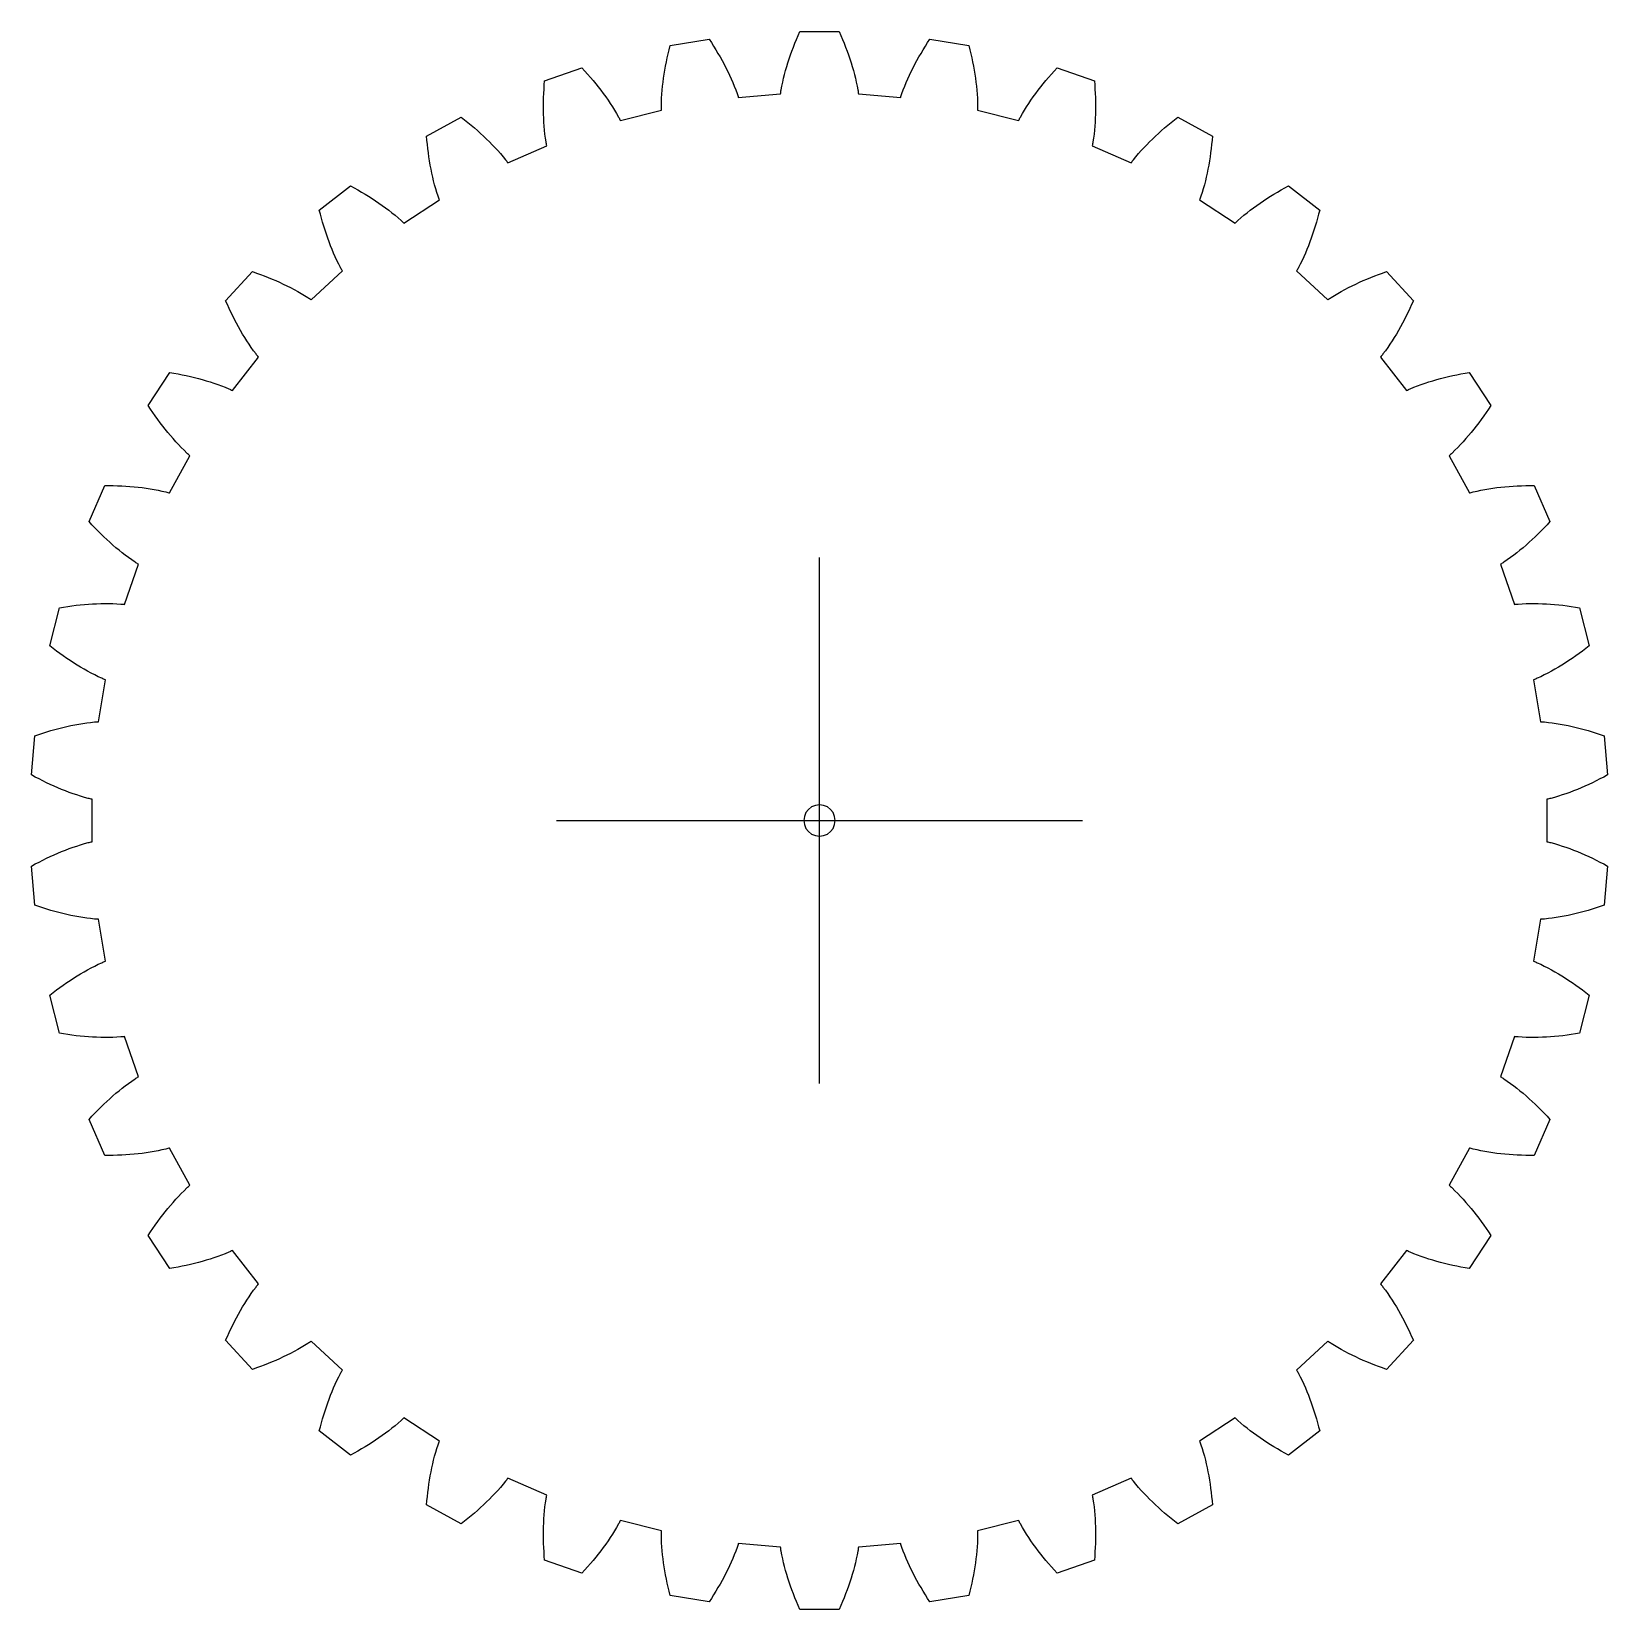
# Model space of a CAD drawing. Extents: x 0 to 50.3, y 0 to 50.3.
import ezdxf

# ---------------------------------------------------------------- set-up
doc = ezdxf.new("R2010")
doc.units = 0

msp = doc.modelspace()

# ---------------------------------------------------------------- linework, layer by layer
for p, q in [((24.46884, 50.17053), (24.52282, 50.29445)), ((24.52282, 50.29445), (25.77948, 50.29445)), ((25.77948, 50.29445), (25.83346, 50.17053)), ((20.36009, 49.71699), (20.39294, 49.84811)), ((20.39294, 49.84811), (21.63246, 50.05495)), ((21.63246, 50.05495), (21.70611, 49.9416)), ((21.70611, 49.9416), (21.77793, 49.82787)), ((21.77793, 49.82787), (21.84791, 49.71376)), ((24.2718, 49.67417), (24.31816, 49.79833)), ((24.31816, 49.79833), (24.36647, 49.92245)), ((24.36647, 49.92245), (24.41671, 50.04652)), ((24.41671, 50.04652), (24.46884, 50.17053)), ((25.83346, 50.17053), (25.88559, 50.04652)), ((25.88559, 50.04652), (25.93583, 49.92245)), ((25.93583, 49.92245), (25.98415, 49.79833)), ((25.98415, 49.79833), (26.0305, 49.67417)), ((28.4544, 49.71376), (28.52437, 49.82787)), ((28.52437, 49.82787), (28.5962, 49.9416)), ((28.5962, 49.9416), (28.66984, 50.05495)), ((28.66984, 50.05495), (29.90936, 49.84811)), ((29.90936, 49.84811), (29.94221, 49.71699)), ((20.24744, 49.19497), (20.27273, 49.32507)), ((20.27273, 49.32507), (20.29995, 49.45545)), ((20.29995, 49.45545), (20.32909, 49.5861)), ((20.32909, 49.5861), (20.36009, 49.71699)), ((21.84791, 49.71376), (21.91599, 49.59928)), ((21.91599, 49.59928), (21.98215, 49.48444)), ((21.98215, 49.48444), (22.04634, 49.36924)), ((22.04634, 49.36924), (22.10851, 49.25369)), ((24.10693, 49.17735), (24.14495, 49.30155)), ((24.14495, 49.30155), (24.18515, 49.42576)), ((24.18515, 49.42576), (24.22745, 49.54997)), ((24.22745, 49.54997), (24.2718, 49.67417)), ((26.0305, 49.67417), (26.07485, 49.54997)), ((26.07485, 49.54997), (26.11715, 49.42576)), ((26.11715, 49.42576), (26.15735, 49.30155)), ((26.15735, 49.30155), (26.19537, 49.17735)), ((28.19379, 49.25369), (28.25596, 49.36924)), ((28.25596, 49.36924), (28.32015, 49.48444)), ((28.32015, 49.48444), (28.38631, 49.59928)), ((28.38631, 49.59928), (28.4544, 49.71376)), ((29.94221, 49.71699), (29.97322, 49.5861)), ((29.97322, 49.5861), (30.00235, 49.45545)), ((30.00235, 49.45545), (30.02958, 49.32507)), ((30.02958, 49.32507), (30.05486, 49.19497)), ((16.39285, 48.7281), (17.58142, 49.13614)), ((17.58142, 49.13614), (17.67272, 49.03645)), ((17.67272, 49.03645), (17.76228, 48.93609)), ((17.76228, 48.93609), (17.85009, 48.83506)), ((17.85009, 48.83506), (17.93609, 48.73335)), ((20.16659, 48.67779), (20.18365, 48.80656)), ((20.18365, 48.80656), (20.20285, 48.93569)), ((20.20285, 48.93569), (20.22413, 49.06517)), ((20.22413, 49.06517), (20.24744, 49.19497)), ((22.10851, 49.25369), (22.1686, 49.13779)), ((22.1686, 49.13779), (22.22655, 49.02153)), ((22.22655, 49.02153), (22.28229, 48.90494)), ((22.28229, 48.90494), (22.33573, 48.78799)), ((22.33573, 48.78799), (22.38677, 48.6707)), ((23.97814, 48.68091), (24.00664, 48.80493)), ((24.00664, 48.80493), (24.03768, 48.92902)), ((24.03768, 48.92902), (24.07114, 49.05317)), ((24.07114, 49.05317), (24.10693, 49.17735)), ((26.19537, 49.17735), (26.23116, 49.05317)), ((26.23116, 49.05317), (26.26462, 48.92902)), ((26.26462, 48.92902), (26.29567, 48.80493)), ((26.29567, 48.80493), (26.32417, 48.68091)), ((27.91553, 48.6707), (27.96657, 48.78799)), ((27.96657, 48.78799), (28.02001, 48.90494)), ((28.02001, 48.90494), (28.07575, 49.02153)), ((28.07575, 49.02153), (28.1337, 49.13779)), ((28.1337, 49.13779), (28.19379, 49.25369)), ((30.05486, 49.19497), (30.07817, 49.06517)), ((30.07817, 49.06517), (30.09945, 48.93569)), ((30.09945, 48.93569), (30.11865, 48.80656)), ((30.11865, 48.80656), (30.13571, 48.67779)), ((32.36622, 48.73335), (32.45222, 48.83506)), ((32.45222, 48.83506), (32.54002, 48.93609)), ((32.54002, 48.93609), (32.62959, 49.03645)), ((32.62959, 49.03645), (32.72088, 49.13614)), ((32.72088, 49.13614), (33.90945, 48.7281)), ((16.36036, 48.19241), (16.36576, 48.32549)), ((16.36576, 48.32549), (16.37299, 48.45915)), ((16.37299, 48.45915), (16.38203, 48.59336)), ((16.38203, 48.59336), (16.39285, 48.7281)), ((17.93609, 48.73335), (18.02025, 48.63097)), ((18.02025, 48.63097), (18.10252, 48.5279)), ((18.10252, 48.5279), (18.18286, 48.42416)), ((18.18286, 48.42416), (18.26121, 48.31973)), ((18.26121, 48.31973), (18.3375, 48.2146)), ((20.12127, 48.16692), (20.12896, 48.29394)), ((20.12896, 48.29394), (20.13916, 48.42145)), ((20.13916, 48.42145), (20.15173, 48.54941)), ((20.15173, 48.54941), (20.16659, 48.67779)), ((22.38677, 48.6707), (22.4353, 48.55306)), ((22.4353, 48.55306), (22.48115, 48.43507)), ((22.48115, 48.43507), (22.52416, 48.3167)), ((22.52416, 48.3167), (22.53443, 48.28705)), ((22.53443, 48.28705), (22.54451, 48.25738)), ((22.56406, 48.19795), (23.90958, 48.30944)), ((23.90958, 48.30944), (23.91423, 48.34036)), ((23.91423, 48.34036), (23.91908, 48.37128)), ((23.91908, 48.37128), (23.92414, 48.40221)), ((23.92414, 48.40221), (23.92939, 48.43314)), ((23.92939, 48.43314), (23.95233, 48.55697)), ((23.95233, 48.55697), (23.97814, 48.68091)), ((26.32417, 48.68091), (26.34998, 48.55697)), ((26.34998, 48.55697), (26.37291, 48.43314)), ((26.37291, 48.43314), (26.37817, 48.40221)), ((26.37817, 48.40221), (26.38322, 48.37128)), ((26.38322, 48.37128), (26.38808, 48.34036)), ((26.38808, 48.34036), (26.39272, 48.30944)), ((26.39272, 48.30944), (27.73825, 48.19795)), ((27.75779, 48.25738), (27.76787, 48.28705)), ((27.76787, 48.28705), (27.77815, 48.3167)), ((27.77815, 48.3167), (27.82115, 48.43507)), ((27.82115, 48.43507), (27.86701, 48.55306)), ((27.86701, 48.55306), (27.91553, 48.6707)), ((30.13571, 48.67779), (30.15057, 48.54941)), ((30.15057, 48.54941), (30.16315, 48.42145)), ((30.16315, 48.42145), (30.17334, 48.29394)), ((30.17334, 48.29394), (30.18104, 48.16692)), ((31.9648, 48.2146), (32.04109, 48.31973)), ((32.04109, 48.31973), (32.11944, 48.42416)), ((32.11944, 48.42416), (32.19978, 48.5279)), ((32.19978, 48.5279), (32.28206, 48.63097)), ((32.28206, 48.63097), (32.36622, 48.73335)), ((33.90945, 48.7281), (33.92027, 48.59336)), ((33.92027, 48.59336), (33.92931, 48.45915)), ((33.92931, 48.45915), (33.93654, 48.32549)), ((33.93654, 48.32549), (33.94194, 48.19241)), ((16.35521, 47.92805), (16.35684, 48.05992)), ((16.35554, 47.79684), (16.35521, 47.92805)), ((16.35785, 47.6663), (16.35554, 47.79684)), ((16.35684, 48.05992), (16.36036, 48.19241)), ((18.3375, 48.2146), (18.41167, 48.10877)), ((18.41167, 48.10877), (18.48363, 48.00221)), ((18.48363, 48.00221), (18.55328, 47.89493)), ((18.55328, 47.89493), (18.62051, 47.78688)), ((18.62051, 47.78688), (18.68516, 47.67804)), ((18.80596, 47.4578), (20.11479, 47.78924)), ((20.11387, 47.88313), (20.11397, 47.91451)), ((20.11398, 47.85179), (20.11387, 47.88313)), ((20.11397, 47.91451), (20.11621, 48.04043)), ((20.11428, 47.82049), (20.11398, 47.85179)), ((20.11479, 47.78924), (20.11428, 47.82049)), ((20.11621, 48.04043), (20.12127, 48.16692)), ((22.54451, 48.25738), (22.55439, 48.22768)), ((22.55439, 48.22768), (22.56406, 48.19795)), ((27.73825, 48.19795), (27.74791, 48.22768)), ((27.74791, 48.22768), (27.75779, 48.25738)), ((30.18104, 48.16692), (30.1861, 48.04043)), ((30.1861, 48.04043), (30.18834, 47.91451)), ((30.18802, 47.82049), (30.18752, 47.78924)), ((30.18752, 47.78924), (31.49634, 47.4578)), ((30.18833, 47.85179), (30.18802, 47.82049)), ((30.18843, 47.88313), (30.18833, 47.85179)), ((30.18834, 47.91451), (30.18843, 47.88313)), ((31.61714, 47.67804), (31.68179, 47.78688)), ((31.68179, 47.78688), (31.74902, 47.89493)), ((31.74902, 47.89493), (31.81867, 48.00221)), ((31.81867, 48.00221), (31.89063, 48.10877)), ((31.89063, 48.10877), (31.9648, 48.2146)), ((33.94194, 48.19241), (33.94547, 48.05992)), ((33.94677, 47.79684), (33.94445, 47.6663)), ((33.94547, 48.05992), (33.94709, 47.92805)), ((33.94709, 47.92805), (33.94677, 47.79684)), ((12.63166, 46.96497), (13.73686, 47.56308)), ((13.73686, 47.56308), (13.84332, 47.47978)), ((13.84332, 47.47978), (13.94819, 47.39553)), ((13.94819, 47.39553), (14.05142, 47.31033)), ((14.05142, 47.31033), (14.15299, 47.22416)), ((16.36221, 47.53648), (16.35785, 47.6663)), ((16.36869, 47.40741), (16.36221, 47.53648)), ((16.37735, 47.27913), (16.36869, 47.40741)), ((16.38828, 47.15168), (16.37735, 47.27913)), ((18.68516, 47.67804), (18.74706, 47.56836)), ((18.74706, 47.56836), (18.76208, 47.54081)), ((18.76208, 47.54081), (18.77691, 47.5132)), ((18.77691, 47.5132), (18.79153, 47.48553)), ((18.79153, 47.48553), (18.80596, 47.4578)), ((31.49634, 47.4578), (31.51077, 47.48553)), ((31.51077, 47.48553), (31.5254, 47.5132)), ((31.5254, 47.5132), (31.54022, 47.54081)), ((31.54022, 47.54081), (31.55524, 47.56836)), ((31.55524, 47.56836), (31.61714, 47.67804)), ((33.92496, 47.27913), (33.91402, 47.15168)), ((33.93361, 47.40741), (33.92496, 47.27913)), ((33.94009, 47.53648), (33.93361, 47.40741)), ((33.94445, 47.6663), (33.94009, 47.53648)), ((36.14932, 47.22416), (36.25088, 47.31033)), ((36.25088, 47.31033), (36.35412, 47.39553)), ((36.35412, 47.39553), (36.45898, 47.47978)), ((36.45898, 47.47978), (36.56544, 47.56308)), ((36.56544, 47.56308), (37.67064, 46.96497)), ((12.64317, 46.83029), (12.63166, 46.96497)), ((12.65634, 46.69642), (12.64317, 46.83029)), ((14.15299, 47.22416), (14.25285, 47.13702)), ((14.25285, 47.13702), (14.35097, 47.04891)), ((14.35097, 47.04891), (14.44729, 46.9598)), ((14.44729, 46.9598), (14.54176, 46.86969)), ((14.54176, 46.86969), (14.63431, 46.77855)), ((14.63431, 46.77855), (14.72489, 46.68637)), ((16.4016, 47.02512), (16.38828, 47.15168)), ((16.41742, 46.89952), (16.4016, 47.02512)), ((16.43594, 46.77496), (16.41742, 46.89952)), ((16.44101, 46.74399), (16.43594, 46.77496)), ((33.86636, 46.77496), (33.86129, 46.74399)), ((33.88488, 46.89952), (33.86636, 46.77496)), ((33.90071, 47.02512), (33.88488, 46.89952)), ((33.91402, 47.15168), (33.90071, 47.02512)), ((35.57741, 46.68637), (35.66799, 46.77855)), ((35.66799, 46.77855), (35.76055, 46.86969)), ((35.76055, 46.86969), (35.85502, 46.9598)), ((35.85502, 46.9598), (35.95134, 47.04891)), ((35.95134, 47.04891), (36.04945, 47.13702)), ((36.04945, 47.13702), (36.14932, 47.22416)), ((37.65913, 46.83029), (37.64596, 46.69642)), ((37.67064, 46.96497), (37.65913, 46.83029)), ((12.67121, 46.5634), (12.65634, 46.69642)), ((12.68779, 46.43124), (12.67121, 46.5634)), ((12.70612, 46.29998), (12.68779, 46.43124)), ((12.72622, 46.16964), (12.70612, 46.29998)), ((14.72489, 46.68637), (14.81341, 46.59312)), ((14.81341, 46.59312), (14.89977, 46.49876)), ((14.89977, 46.49876), (14.98386, 46.40325)), ((14.98386, 46.40325), (15.06555, 46.30653)), ((15.06555, 46.30653), (15.14465, 46.20854)), ((15.22095, 46.10918), (16.45737, 46.65153)), ((16.44627, 46.71309), (16.44101, 46.74399)), ((16.45172, 46.68227), (16.44627, 46.71309)), ((16.45737, 46.65153), (16.45172, 46.68227)), ((33.85058, 46.68227), (33.84493, 46.65153)), ((33.84493, 46.65153), (35.08135, 46.10918)), ((33.85603, 46.71309), (33.85058, 46.68227)), ((33.86129, 46.74399), (33.85603, 46.71309)), ((35.15765, 46.20854), (35.23676, 46.30653)), ((35.23676, 46.30653), (35.31844, 46.40325)), ((35.31844, 46.40325), (35.40254, 46.49876)), ((35.40254, 46.49876), (35.4889, 46.59312)), ((35.4889, 46.59312), (35.57741, 46.68637)), ((37.59618, 46.29998), (37.57608, 46.16964)), ((37.61451, 46.43124), (37.59618, 46.29998)), ((37.63109, 46.5634), (37.61451, 46.43124)), ((37.64596, 46.69642), (37.63109, 46.5634)), ((12.74814, 46.04027), (12.72622, 46.16964)), ((12.77191, 45.9119), (12.74814, 46.04027)), ((12.79758, 45.78456), (12.77191, 45.9119)), ((12.82521, 45.65832), (12.79758, 45.78456)), ((15.14465, 46.20854), (15.164, 46.18384)), ((15.164, 46.18384), (15.18317, 46.15904)), ((15.18317, 46.15904), (15.20215, 46.13416)), ((15.20215, 46.13416), (15.22095, 46.10918)), ((35.08135, 46.10918), (35.10015, 46.13416)), ((35.10015, 46.13416), (35.11913, 46.15904)), ((35.11913, 46.15904), (35.1383, 46.18384)), ((35.1383, 46.18384), (35.15765, 46.20854)), ((37.50472, 45.78456), (37.47709, 45.65832)), ((37.53039, 45.9119), (37.50472, 45.78456)), ((37.55416, 46.04027), (37.53039, 45.9119)), ((37.57608, 46.16964), (37.55416, 46.04027)), ((9.21197, 44.60682), (10.20366, 45.37868)), ((10.20366, 45.37868), (10.32237, 45.31404)), ((10.32237, 45.31404), (10.43967, 45.2482)), ((12.85487, 45.53321), (12.82521, 45.65832)), ((12.88663, 45.4093), (12.85487, 45.53321)), ((12.92059, 45.28666), (12.88663, 45.4093)), ((12.95688, 45.16538), (12.92059, 45.28666)), ((37.38171, 45.28666), (37.34543, 45.16538)), ((37.41568, 45.4093), (37.38171, 45.28666)), ((37.44744, 45.53321), (37.41568, 45.4093)), ((37.47709, 45.65832), (37.44744, 45.53321)), ((39.86263, 45.2482), (39.97993, 45.31404)), ((39.97993, 45.31404), (40.09865, 45.37868)), ((40.09865, 45.37868), (41.09033, 44.60682)), ((10.43967, 45.2482), (10.55552, 45.18115)), ((10.55552, 45.18115), (10.66989, 45.11287)), ((10.66989, 45.11287), (10.78273, 45.04336)), ((10.78273, 45.04336), (10.89402, 44.9726)), ((10.89402, 44.9726), (11.00369, 44.90056)), ((11.00369, 44.90056), (11.1117, 44.82723)), ((11.1117, 44.82723), (11.218, 44.75257)), ((11.9068, 44.18889), (13.0371, 44.92734)), ((12.99564, 45.04556), (12.95688, 45.16538)), ((13.00574, 45.01585), (12.99564, 45.04556)), ((13.01602, 44.98624), (13.00574, 45.01585)), ((13.02647, 44.95674), (13.01602, 44.98624)), ((13.0371, 44.92734), (13.02647, 44.95674)), ((37.27584, 44.95674), (37.26521, 44.92734)), ((37.26521, 44.92734), (38.3955, 44.18889)), ((37.28629, 44.98624), (37.27584, 44.95674)), ((37.29656, 45.01585), (37.28629, 44.98624)), ((37.30666, 45.04556), (37.29656, 45.01585)), ((37.34543, 45.16538), (37.30666, 45.04556)), ((39.08431, 44.75257), (39.1906, 44.82723)), ((39.1906, 44.82723), (39.29862, 44.90056)), ((39.29862, 44.90056), (39.40829, 44.9726)), ((39.40829, 44.9726), (39.51957, 45.04336)), ((39.51957, 45.04336), (39.63241, 45.11287)), ((39.63241, 45.11287), (39.74678, 45.18115)), ((39.74678, 45.18115), (39.86263, 45.2482)), ((9.24549, 44.47587), (9.21197, 44.60682)), ((9.28052, 44.34599), (9.24549, 44.47587)), ((9.31708, 44.21723), (9.28052, 44.34599)), ((11.218, 44.75257), (11.32251, 44.67655)), ((11.32251, 44.67655), (11.42517, 44.59914)), ((11.42517, 44.59914), (11.52588, 44.52028)), ((11.52588, 44.52028), (11.62455, 44.43991)), ((11.62455, 44.43991), (11.72104, 44.35797)), ((11.72104, 44.35797), (11.8152, 44.27433)), ((11.8152, 44.27433), (11.83835, 44.25315)), ((11.83835, 44.25315), (11.86133, 44.23185)), ((38.44097, 44.23185), (38.46396, 44.25315)), ((38.46396, 44.25315), (38.48711, 44.27433)), ((38.48711, 44.27433), (38.58126, 44.35797)), ((38.58126, 44.35797), (38.67775, 44.43991)), ((38.67775, 44.43991), (38.77642, 44.52028)), ((38.77642, 44.52028), (38.87713, 44.59914)), ((38.87713, 44.59914), (38.97979, 44.67655)), ((38.97979, 44.67655), (39.08431, 44.75257)), ((41.02178, 44.34599), (40.98522, 44.21723)), ((41.05681, 44.47587), (41.02178, 44.34599)), ((41.09033, 44.60682), (41.05681, 44.47587)), ((9.35519, 44.0896), (9.31708, 44.21723)), ((9.39487, 43.96315), (9.35519, 44.0896)), ((9.43615, 43.8379), (9.39487, 43.96315)), ((9.47906, 43.7139), (9.43615, 43.8379)), ((11.86133, 44.23185), (11.88416, 44.21043)), ((11.88416, 44.21043), (11.9068, 44.18889)), ((38.3955, 44.18889), (38.41815, 44.21043)), ((38.41815, 44.21043), (38.44097, 44.23185)), ((40.86615, 43.8379), (40.82324, 43.7139)), ((40.90743, 43.96315), (40.86615, 43.8379)), ((40.94711, 44.0896), (40.90743, 43.96315)), ((40.98522, 44.21723), (40.94711, 44.0896)), ((9.52364, 43.59119), (9.47906, 43.7139)), ((9.56992, 43.46982), (9.52364, 43.59119)), ((9.61795, 43.34984), (9.56992, 43.46982)), ((9.66779, 43.23132), (9.61795, 43.34984)), ((40.68435, 43.34984), (40.63451, 43.23132)), ((40.73238, 43.46982), (40.68435, 43.34984)), ((40.77866, 43.59119), (40.73238, 43.46982)), ((40.82324, 43.7139), (40.77866, 43.59119)), ((9.71952, 43.11433), (9.66779, 43.23132)), ((9.7732, 42.99895), (9.71952, 43.11433)), ((9.82896, 42.8853), (9.7732, 42.99895)), ((9.88692, 42.77349), (9.82896, 42.8853)), ((9.90177, 42.74585), (9.88692, 42.77349)), ((9.91678, 42.71834), (9.90177, 42.74585)), ((40.40053, 42.74585), (40.38553, 42.71834)), ((40.41539, 42.77349), (40.40053, 42.74585)), ((40.47334, 42.8853), (40.41539, 42.77349)), ((40.5291, 42.99895), (40.47334, 42.8853)), ((40.58279, 43.11433), (40.5291, 42.99895)), ((40.63451, 43.23132), (40.58279, 43.11433)), ((6.22707, 41.71797), (7.07818, 42.64252)), ((7.07818, 42.64252), (7.20592, 42.59831)), ((7.20592, 42.59831), (7.33245, 42.55267)), ((7.33245, 42.55267), (7.45776, 42.5056)), ((7.45776, 42.5056), (7.5818, 42.45709)), ((7.5818, 42.45709), (7.70455, 42.4071)), ((7.70455, 42.4071), (7.82596, 42.35561)), ((7.82596, 42.35561), (7.94599, 42.30261)), ((7.94599, 42.30261), (8.0646, 42.24806)), ((8.0646, 42.24806), (8.18174, 42.19191)), ((8.95393, 41.74929), (9.94726, 42.66371)), ((9.93194, 42.69096), (9.91678, 42.71834)), ((9.94726, 42.66371), (9.93194, 42.69096)), ((40.37036, 42.69096), (40.35504, 42.66371)), ((40.35504, 42.66371), (41.34837, 41.74929)), ((40.38553, 42.71834), (40.37036, 42.69096)), ((42.12056, 42.19191), (42.2377, 42.24806)), ((42.2377, 42.24806), (42.35631, 42.30261)), ((42.35631, 42.30261), (42.47634, 42.35561)), ((42.47634, 42.35561), (42.59775, 42.4071)), ((42.59775, 42.4071), (42.7205, 42.45709)), ((42.7205, 42.45709), (42.84454, 42.5056)), ((42.84454, 42.5056), (42.96985, 42.55267)), ((42.96985, 42.55267), (43.09639, 42.59831)), ((43.09639, 42.59831), (43.22412, 42.64252)), ((43.22412, 42.64252), (44.07524, 41.71797)), ((8.18174, 42.19191), (8.29734, 42.13413)), ((8.29734, 42.13413), (8.41134, 42.07467)), ((8.41134, 42.07467), (8.52366, 42.01347)), ((8.52366, 42.01347), (8.63421, 41.95044)), ((8.63421, 41.95044), (8.74287, 41.88549)), ((8.74287, 41.88549), (8.84951, 41.81849)), ((8.84951, 41.81849), (8.87583, 41.80141)), ((8.87583, 41.80141), (8.90201, 41.78418)), ((8.90201, 41.78418), (8.92805, 41.76681)), ((8.92805, 41.76681), (8.95393, 41.74929)), ((41.34837, 41.74929), (41.37426, 41.76681)), ((41.37426, 41.76681), (41.40029, 41.78418)), ((41.40029, 41.78418), (41.42647, 41.80141)), ((41.42647, 41.80141), (41.45279, 41.81849)), ((41.45279, 41.81849), (41.55943, 41.88549)), ((41.55943, 41.88549), (41.66809, 41.95044)), ((41.66809, 41.95044), (41.77864, 42.01347)), ((41.77864, 42.01347), (41.89096, 42.07467)), ((41.89096, 42.07467), (42.00496, 42.13413)), ((42.00496, 42.13413), (42.12056, 42.19191)), ((6.28168, 41.59432), (6.22707, 41.71797)), ((6.33761, 41.47198), (6.28168, 41.59432)), ((6.39486, 41.35099), (6.33761, 41.47198)), ((6.45346, 41.23138), (6.39486, 41.35099)), ((43.90744, 41.35099), (43.84884, 41.23138)), ((43.96469, 41.47198), (43.90744, 41.35099)), ((44.02062, 41.59432), (43.96469, 41.47198)), ((44.07524, 41.71797), (44.02062, 41.59432)), ((6.51341, 41.11318), (6.45346, 41.23138)), ((6.57475, 40.99643), (6.51341, 41.11318)), ((6.63748, 40.88119), (6.57475, 40.99643)), ((6.70165, 40.76749), (6.63748, 40.88119)), ((6.76727, 40.65539), (6.70165, 40.76749)), ((43.60066, 40.76749), (43.53503, 40.65539)), ((43.66482, 40.88119), (43.60066, 40.76749)), ((43.72756, 40.99643), (43.66482, 40.88119)), ((43.78889, 41.11318), (43.72756, 40.99643)), ((43.84884, 41.23138), (43.78889, 41.11318)), ((6.8344, 40.54496), (6.76727, 40.65539)), ((6.90307, 40.43626), (6.8344, 40.54496)), ((6.97334, 40.32937), (6.90307, 40.43626)), ((7.04529, 40.22441), (6.97334, 40.32937)), ((43.32896, 40.32937), (43.25702, 40.22441)), ((43.39923, 40.43626), (43.32896, 40.32937)), ((43.46791, 40.54496), (43.39923, 40.43626)), ((43.53503, 40.65539), (43.46791, 40.54496)), ((6.44288, 38.85694), (7.27215, 39.92239)), ((7.11899, 40.12148), (7.04529, 40.22441)), ((7.19456, 40.02074), (7.11899, 40.12148)), ((7.21376, 39.99592), (7.19456, 40.02074)), ((7.23309, 39.97125), (7.21376, 39.99592)), ((7.25255, 39.94674), (7.23309, 39.97125)), ((7.27215, 39.92239), (7.25255, 39.94674)), ((43.04975, 39.94674), (43.03015, 39.92239)), ((43.03015, 39.92239), (43.85942, 38.85694)), ((43.06921, 39.97125), (43.04975, 39.94674)), ((43.08854, 39.99592), (43.06921, 39.97125)), ((43.10774, 40.02074), (43.08854, 39.99592)), ((43.18331, 40.12148), (43.10774, 40.02074)), ((43.25702, 40.22441), (43.18331, 40.12148)), ((3.75836, 38.37722), (4.44569, 39.42925)), ((4.44569, 39.42925), (4.57896, 39.40666)), ((4.57896, 39.40666), (4.71128, 39.38248)), ((4.71128, 39.38248), (4.84263, 39.35668)), ((4.84263, 39.35668), (4.97296, 39.32924)), ((4.97296, 39.32924), (5.10226, 39.30013)), ((5.10226, 39.30013), (5.23049, 39.26934)), ((5.23049, 39.26934), (5.35761, 39.23681)), ((5.35761, 39.23681), (5.48358, 39.20252)), ((44.81872, 39.20252), (44.94469, 39.23681)), ((44.94469, 39.23681), (45.07181, 39.26934)), ((45.07181, 39.26934), (45.20004, 39.30013)), ((45.20004, 39.30013), (45.32934, 39.32924)), ((45.32934, 39.32924), (45.45968, 39.35668)), ((45.45968, 39.35668), (45.59102, 39.38248)), ((45.59102, 39.38248), (45.72334, 39.40666)), ((45.72334, 39.40666), (45.85662, 39.42925)), ((45.85662, 39.42925), (46.54394, 38.37722)), ((5.48358, 39.20252), (5.60836, 39.16642)), ((5.60836, 39.16642), (5.7319, 39.12846)), ((5.7319, 39.12846), (5.85413, 39.08858)), ((5.85413, 39.08858), (5.97499, 39.04669)), ((5.97499, 39.04669), (6.09441, 39.00272)), ((6.09441, 39.00272), (6.21228, 38.95654)), ((6.21228, 38.95654), (6.32849, 38.90801)), ((6.32849, 38.90801), (6.35726, 38.89549)), ((6.35726, 38.89549), (6.38592, 38.88281)), ((6.38592, 38.88281), (6.41446, 38.86996)), ((6.41446, 38.86996), (6.44288, 38.85694)), ((43.85942, 38.85694), (43.88784, 38.86996)), ((43.88784, 38.86996), (43.91638, 38.88281)), ((43.91638, 38.88281), (43.94504, 38.89549)), ((43.94504, 38.89549), (43.97382, 38.90801)), ((43.97382, 38.90801), (44.09002, 38.95654)), ((44.09002, 38.95654), (44.2079, 39.00272)), ((44.2079, 39.00272), (44.32731, 39.04669)), ((44.32731, 39.04669), (44.44817, 39.08858)), ((44.44817, 39.08858), (44.57041, 39.12846)), ((44.57041, 39.12846), (44.69394, 39.16642)), ((44.69394, 39.16642), (44.81872, 39.20252)), ((3.83258, 38.26424), (3.75836, 38.37722)), ((3.90788, 38.15278), (3.83258, 38.26424)), ((46.46972, 38.26424), (46.39442, 38.15278)), ((46.54394, 38.37722), (46.46972, 38.26424)), ((3.98427, 38.04286), (3.90788, 38.15278)), ((4.06175, 37.93453), (3.98427, 38.04286)), ((4.14035, 37.82781), (4.06175, 37.93453)), ((4.22006, 37.72275), (4.14035, 37.82781)), ((4.30091, 37.6194), (4.22006, 37.72275)), ((46.08225, 37.72275), (46.0014, 37.6194)), ((46.16196, 37.82781), (46.08225, 37.72275)), ((46.24055, 37.93453), (46.16196, 37.82781)), ((46.31803, 38.04286), (46.24055, 37.93453)), ((46.39442, 38.15278), (46.31803, 38.04286)), ((4.38291, 37.51781), (4.30091, 37.6194)), ((4.46609, 37.41805), (4.38291, 37.51781)), ((4.55048, 37.32017), (4.46609, 37.41805)), ((4.6361, 37.22425), (4.55048, 37.32017)), ((4.72301, 37.13039), (4.6361, 37.22425)), ((45.6662, 37.22425), (45.57929, 37.13039)), ((45.75183, 37.32017), (45.6662, 37.22425)), ((45.83621, 37.41805), (45.75183, 37.32017)), ((45.91939, 37.51781), (45.83621, 37.41805)), ((46.0014, 37.6194), (45.91939, 37.51781)), ((4.44214, 35.59073), (5.08473, 36.77814)), ((4.81125, 37.0387), (4.72301, 37.13039)), ((4.90089, 36.94931), (4.81125, 37.0387)), ((4.99201, 36.86238), (4.90089, 36.94931)), ((5.01503, 36.84106), (4.99201, 36.86238)), ((5.03816, 36.81991), (5.01503, 36.84106)), ((5.06139, 36.79893), (5.03816, 36.81991)), ((5.08473, 36.77814), (5.06139, 36.79893)), ((45.24091, 36.79893), (45.21757, 36.77814)), ((45.21757, 36.77814), (45.86017, 35.59073)), ((45.26414, 36.81991), (45.24091, 36.79893)), ((45.28727, 36.84106), (45.26414, 36.81991)), ((45.31029, 36.86238), (45.28727, 36.84106)), ((45.40141, 36.94931), (45.31029, 36.86238)), ((45.49105, 37.0387), (45.40141, 36.94931)), ((45.57929, 37.13039), (45.49105, 37.0387)), ((1.87319, 34.67569), (2.37798, 35.82651)), ((2.37798, 35.82651), (2.51316, 35.82616)), ((2.51316, 35.82616), (2.64766, 35.82409)), ((2.64766, 35.82409), (2.78146, 35.82026)), ((2.78146, 35.82026), (2.91453, 35.81464)), ((2.91453, 35.81464), (3.04686, 35.80722)), ((3.04686, 35.80722), (3.17841, 35.79795)), ((3.17841, 35.79795), (3.30915, 35.78679)), ((3.30915, 35.78679), (3.43904, 35.7737)), ((3.43904, 35.7737), (3.56806, 35.75864)), ((3.56806, 35.75864), (3.69616, 35.74153)), ((3.69616, 35.74153), (3.82329, 35.7223)), ((3.82329, 35.7223), (3.9494, 35.70088)), ((46.3529, 35.70088), (46.47901, 35.7223)), ((46.47901, 35.7223), (46.60614, 35.74153)), ((46.60614, 35.74153), (46.73424, 35.75864)), ((46.73424, 35.75864), (46.86326, 35.7737)), ((46.86326, 35.7737), (46.99316, 35.78679)), ((46.99316, 35.78679), (47.1239, 35.79795)), ((47.1239, 35.79795), (47.25544, 35.80722)), ((47.25544, 35.80722), (47.38777, 35.81464)), ((47.38777, 35.81464), (47.52085, 35.82026)), ((47.52085, 35.82026), (47.65465, 35.82409)), ((47.65465, 35.82409), (47.78914, 35.82616)), ((47.78914, 35.82616), (47.92432, 35.82651)), ((47.92432, 35.82651), (48.42911, 34.67569)), ((3.9494, 35.70088), (4.07442, 35.67716)), ((4.07442, 35.67716), (4.19829, 35.65101)), ((4.19829, 35.65101), (4.3209, 35.62228)), ((4.3209, 35.62228), (4.35134, 35.61466)), ((4.35134, 35.61466), (4.3817, 35.60687)), ((4.3817, 35.60687), (4.41196, 35.59889)), ((4.41196, 35.59889), (4.44214, 35.59073)), ((45.86017, 35.59073), (45.89034, 35.59889)), ((45.89034, 35.59889), (45.9206, 35.60687)), ((45.9206, 35.60687), (45.95096, 35.61466)), ((45.95096, 35.61466), (45.9814, 35.62228)), ((45.9814, 35.62228), (46.10401, 35.65101)), ((46.10401, 35.65101), (46.22788, 35.67716)), ((46.22788, 35.67716), (46.3529, 35.70088)), ((1.96499, 34.57648), (1.87319, 34.67569)), ((2.05761, 34.47893), (1.96499, 34.57648)), ((2.15105, 34.38308), (2.05761, 34.47893)), ((2.24531, 34.28898), (2.15105, 34.38308)), ((2.3404, 34.19665), (2.24531, 34.28898)), ((2.43631, 34.10614), (2.3404, 34.19665)), ((47.96191, 34.19665), (47.86599, 34.10614)), ((48.05699, 34.28898), (47.96191, 34.19665)), ((48.15125, 34.38308), (48.05699, 34.28898)), ((48.24469, 34.47893), (48.15125, 34.38308)), ((48.33731, 34.57648), (48.24469, 34.47893)), ((48.42911, 34.67569), (48.33731, 34.57648)), ((2.53307, 34.01751), (2.43631, 34.10614)), ((2.63067, 33.93081), (2.53307, 34.01751)), ((2.72914, 33.84609), (2.63067, 33.93081)), ((2.82849, 33.76344), (2.72914, 33.84609)), ((2.92874, 33.68292), (2.82849, 33.76344)), ((47.47381, 33.76344), (47.37357, 33.68292)), ((47.57316, 33.84609), (47.47381, 33.76344)), ((47.67163, 33.93081), (47.57316, 33.84609)), ((47.76923, 34.01751), (47.67163, 33.93081)), ((47.86599, 34.10614), (47.76923, 34.01751)), ((3.02991, 33.60465), (2.92874, 33.68292)), ((3.00628, 32.03975), (3.44467, 33.31674)), ((3.13203, 33.52873), (3.02991, 33.60465)), ((3.23516, 33.45531), (3.13203, 33.52873)), ((3.33935, 33.38457), (3.23516, 33.45531)), ((3.36557, 33.36732), (3.33935, 33.38457)), ((3.39186, 33.35027), (3.36557, 33.36732)), ((3.41823, 33.3334), (3.39186, 33.35027)), ((3.44467, 33.31674), (3.41823, 33.3334)), ((25.15115, 16.76743), (25.15115, 33.53487)), ((46.88407, 33.3334), (46.85763, 33.31674)), ((46.85763, 33.31674), (47.29602, 32.03975)), ((46.91044, 33.35027), (46.88407, 33.3334)), ((46.93673, 33.36732), (46.91044, 33.35027)), ((46.96295, 33.38457), (46.93673, 33.36732)), ((47.06714, 33.45531), (46.96295, 33.38457)), ((47.17027, 33.52873), (47.06714, 33.45531)), ((47.2724, 33.60465), (47.17027, 33.52873)), ((47.37357, 33.68292), (47.2724, 33.60465)), ((0.62298, 30.71436), (0.93147, 31.93257)), ((0.93147, 31.93257), (1.06486, 31.95448)), ((1.06486, 31.95448), (1.19787, 31.97457)), ((1.19787, 31.97457), (1.33047, 31.99281)), ((1.33047, 31.99281), (1.46266, 32.00918)), ((1.46266, 32.00918), (1.5944, 32.02364)), ((1.5944, 32.02364), (1.72568, 32.03615)), ((1.72568, 32.03615), (1.85647, 32.04666)), ((1.85647, 32.04666), (1.98675, 32.05513)), ((1.98675, 32.05513), (2.11649, 32.0615)), ((2.11649, 32.0615), (2.24566, 32.06571)), ((2.24566, 32.06571), (2.37422, 32.06767)), ((2.37422, 32.06767), (2.50213, 32.0673)), ((2.50213, 32.0673), (2.62936, 32.06449)), ((2.62936, 32.06449), (2.75584, 32.05908)), ((2.75584, 32.05908), (2.88151, 32.05092)), ((2.88151, 32.05092), (2.91279, 32.04842)), ((2.91279, 32.04842), (2.94401, 32.04573)), ((2.94401, 32.04573), (2.97518, 32.04284)), ((2.97518, 32.04284), (3.00628, 32.03975)), ((47.29602, 32.03975), (47.32712, 32.04284)), ((47.32712, 32.04284), (47.35829, 32.04573)), ((47.35829, 32.04573), (47.38951, 32.04842)), ((47.38951, 32.04842), (47.4208, 32.05092)), ((47.4208, 32.05092), (47.54647, 32.05908)), ((47.54647, 32.05908), (47.67294, 32.06449)), ((47.67294, 32.06449), (47.80017, 32.0673)), ((47.80017, 32.0673), (47.92808, 32.06767)), ((47.92808, 32.06767), (48.05664, 32.06571)), ((48.05664, 32.06571), (48.18581, 32.0615)), ((48.18581, 32.0615), (48.31555, 32.05513)), ((48.31555, 32.05513), (48.44583, 32.04666)), ((48.44583, 32.04666), (48.57662, 32.03615)), ((48.57662, 32.03615), (48.7079, 32.02364)), ((48.7079, 32.02364), (48.83965, 32.00918)), ((48.83965, 32.00918), (48.97183, 31.99281)), ((48.97183, 31.99281), (49.10444, 31.97457)), ((49.10444, 31.97457), (49.23744, 31.95448)), ((49.23744, 31.95448), (49.37083, 31.93257)), ((49.37083, 31.93257), (49.67932, 30.71436)), ((0.72987, 30.63161), (0.62298, 30.71436)), ((49.67932, 30.71436), (49.57244, 30.63161)), ((0.83728, 30.55064), (0.72987, 30.63161)), ((0.94522, 30.47148), (0.83728, 30.55064)), ((1.05368, 30.39417), (0.94522, 30.47148)), ((1.16267, 30.31875), (1.05368, 30.39417)), ((1.27217, 30.24527), (1.16267, 30.31875)), ((1.3822, 30.17377), (1.27217, 30.24527)), ((1.49274, 30.10432), (1.3822, 30.17377)), ((48.92011, 30.17377), (48.80956, 30.10432)), ((49.03013, 30.24527), (48.92011, 30.17377)), ((49.13964, 30.31875), (49.03013, 30.24527)), ((49.24862, 30.39417), (49.13964, 30.31875)), ((49.35708, 30.47148), (49.24862, 30.39417)), ((49.46502, 30.55064), (49.35708, 30.47148)), ((49.57244, 30.63161), (49.46502, 30.55064)), ((1.60381, 30.03696), (1.49274, 30.10432)), ((1.71541, 29.97179), (1.60381, 30.03696)), ((1.82754, 29.90887), (1.71541, 29.97179)), ((1.94021, 29.84832), (1.82754, 29.90887)), ((2.05344, 29.79024), (1.94021, 29.84832)), ((2.16725, 29.7348), (2.05344, 29.79024)), ((2.28166, 29.68217), (2.16725, 29.7348)), ((2.31036, 29.66948), (2.28166, 29.68217)), ((2.3391, 29.65698), (2.31036, 29.66948)), ((47.99194, 29.66948), (47.9632, 29.65698)), ((48.02064, 29.68217), (47.99194, 29.66948)), ((48.13505, 29.7348), (48.02064, 29.68217)), ((48.24886, 29.79024), (48.13505, 29.7348)), ((48.36209, 29.84832), (48.24886, 29.79024)), ((48.47477, 29.90887), (48.36209, 29.84832)), ((48.5869, 29.97179), (48.47477, 29.90887)), ((48.69849, 30.03696), (48.5869, 29.97179)), ((48.80956, 30.10432), (48.69849, 30.03696)), ((2.17448, 28.30088), (2.39671, 29.6326)), ((2.36788, 29.64469), (2.3391, 29.65698)), ((2.39671, 29.6326), (2.36788, 29.64469)), ((47.93442, 29.64469), (47.90559, 29.6326)), ((47.90559, 29.6326), (48.12782, 28.30088)), ((47.9632, 29.65698), (47.93442, 29.64469)), ((1.16633, 28.14824), (1.29325, 28.17588)), ((1.29325, 28.17588), (1.41996, 28.20129)), ((1.41996, 28.20129), (1.54645, 28.22438)), ((1.54645, 28.22438), (1.67268, 28.24507)), ((1.67268, 28.24507), (1.79863, 28.26323)), ((1.79863, 28.26323), (1.92427, 28.27872)), ((1.92427, 28.27872), (2.04957, 28.29135)), ((2.04957, 28.29135), (2.08084, 28.29403)), ((2.08084, 28.29403), (2.11208, 28.29652)), ((2.11208, 28.29652), (2.14329, 28.2988)), ((2.14329, 28.2988), (2.17448, 28.30088)), ((48.12782, 28.30088), (48.15901, 28.2988)), ((48.15901, 28.2988), (48.19022, 28.29652)), ((48.19022, 28.29652), (48.22146, 28.29403)), ((48.22146, 28.29403), (48.25273, 28.29135)), ((48.25273, 28.29135), (48.37803, 28.27872)), ((48.37803, 28.27872), (48.50367, 28.26323)), ((48.50367, 28.26323), (48.62963, 28.24507)), ((48.62963, 28.24507), (48.75586, 28.22438)), ((48.75586, 28.22438), (48.88234, 28.20129)), ((48.88234, 28.20129), (49.00905, 28.17588)), ((49.00905, 28.17588), (49.13597, 28.14824)), ((0.04184, 26.60128), (0.14561, 27.85365)), ((0.14561, 27.85365), (0.27358, 27.89722)), ((0.27358, 27.89722), (0.40146, 27.93893)), ((0.40146, 27.93893), (0.52925, 27.97875)), ((0.52925, 27.97875), (0.65694, 28.01665)), ((0.65694, 28.01665), (0.78451, 28.05259)), ((0.78451, 28.05259), (0.91194, 28.08654)), ((0.91194, 28.08654), (1.03922, 28.11844)), ((1.03922, 28.11844), (1.16633, 28.14824)), ((49.13597, 28.14824), (49.26308, 28.11844)), ((49.26308, 28.11844), (49.39036, 28.08654)), ((49.39036, 28.08654), (49.51779, 28.05259)), ((49.51779, 28.05259), (49.64536, 28.01665)), ((49.64536, 28.01665), (49.77305, 27.97875)), ((49.77305, 27.97875), (49.90084, 27.93893)), ((49.90084, 27.93893), (50.02873, 27.89722)), ((50.02873, 27.89722), (50.15669, 27.85365)), ((50.15669, 27.85365), (50.26046, 26.60128)), ((0.16089, 26.53725), (0.04184, 26.60128)), ((0.28016, 26.47506), (0.16089, 26.53725)), ((0.39966, 26.41475), (0.28016, 26.47506)), ((0.51937, 26.35635), (0.39966, 26.41475)), ((0.63928, 26.2999), (0.51937, 26.35635)), ((0.75938, 26.24544), (0.63928, 26.2999)), ((0.87968, 26.19303), (0.75938, 26.24544)), ((1.00015, 26.14272), (0.87968, 26.19303)), ((49.42263, 26.19303), (49.30216, 26.14272)), ((49.54292, 26.24544), (49.42263, 26.19303)), ((49.66302, 26.2999), (49.54292, 26.24544)), ((49.78294, 26.35635), (49.66302, 26.2999)), ((49.90264, 26.41475), (49.78294, 26.35635)), ((50.02214, 26.47506), (49.90264, 26.41475)), ((50.14142, 26.53725), (50.02214, 26.47506)), ((50.26046, 26.60128), (50.14142, 26.53725)), ((1.12079, 26.09456), (1.00015, 26.14272)), ((1.24159, 26.04864), (1.12079, 26.09456)), ((1.36255, 26.00504), (1.24159, 26.04864)), ((1.48365, 25.96386), (1.36255, 26.00504)), ((1.60489, 25.92522), (1.48365, 25.96386)), ((1.72628, 25.88926), (1.60489, 25.92522)), ((1.84779, 25.85618), (1.72628, 25.88926)), ((1.87819, 25.84838), (1.84779, 25.85618)), ((1.90859, 25.84079), (1.87819, 25.84838)), ((1.93901, 25.8334), (1.90859, 25.84079)), ((1.96943, 25.82622), (1.93901, 25.8334)), ((1.96943, 25.82622), (1.96943, 25.82622)), ((1.96943, 24.47608), (1.96943, 25.82622)), ((25.15115, 25.65115), (25.02174, 25.63411)), ((25.28056, 25.63411), (25.15115, 25.65115)), ((48.3633, 25.8334), (48.33288, 25.82622)), ((48.33288, 25.82622), (48.33288, 24.47608)), ((48.39371, 25.84079), (48.3633, 25.8334)), ((48.42412, 25.84838), (48.39371, 25.84079)), ((48.45452, 25.85618), (48.42412, 25.84838)), ((48.57603, 25.88926), (48.45452, 25.85618)), ((48.69741, 25.92522), (48.57603, 25.88926)), ((48.81865, 25.96386), (48.69741, 25.92522)), ((48.93976, 26.00504), (48.81865, 25.96386)), ((49.06071, 26.04864), (48.93976, 26.00504)), ((49.18152, 26.09456), (49.06071, 26.04864)), ((49.30216, 26.14272), (49.18152, 26.09456)), ((16.76743, 25.15115), (33.53487, 25.15115)), ((24.66819, 25.28056), (24.65115, 25.15115)), ((24.65115, 25.15115), (24.66819, 25.02174)), ((24.71814, 25.40115), (24.66819, 25.28056)), ((24.7976, 25.5047), (24.71814, 25.40115)), ((24.90115, 25.58416), (24.7976, 25.5047)), ((25.02174, 25.63411), (24.90115, 25.58416)), ((25.40115, 25.58416), (25.28056, 25.63411)), ((25.5047, 25.5047), (25.40115, 25.58416)), ((25.58416, 25.40115), (25.5047, 25.5047)), ((25.63411, 25.28056), (25.58416, 25.40115)), ((25.65115, 25.15115), (25.63411, 25.28056)), ((25.63411, 25.02174), (25.65115, 25.15115)), ((25.65115, 25.15115), (25.65115, 25.15115)), ((25.65115, 25.15115), (25.65115, 25.15115)), ((24.66819, 25.02174), (24.71814, 24.90115)), ((24.71814, 24.90115), (24.7976, 24.7976)), ((24.7976, 24.7976), (24.90115, 24.71814)), ((24.90115, 24.71814), (25.02174, 24.66819)), ((25.02174, 24.66819), (25.15115, 24.65115)), ((25.15115, 24.65115), (25.28056, 24.66819)), ((25.28056, 24.66819), (25.40115, 24.71814)), ((25.40115, 24.71814), (25.5047, 24.7976)), ((25.5047, 24.7976), (25.58416, 24.90115)), ((25.58416, 24.90115), (25.63411, 25.02174)), ((0.87968, 24.10927), (1.00015, 24.15959)), ((1.00015, 24.15959), (1.12079, 24.20774)), ((1.12079, 24.20774), (1.24159, 24.25366)), ((1.24159, 24.25366), (1.36255, 24.29726)), ((1.36255, 24.29726), (1.48365, 24.33844)), ((1.48365, 24.33844), (1.60489, 24.37709)), ((1.60489, 24.37709), (1.72628, 24.41304)), ((1.72628, 24.41304), (1.84779, 24.44613)), ((1.84779, 24.44613), (1.87819, 24.45392)), ((1.87819, 24.45392), (1.90859, 24.46151)), ((1.90859, 24.46151), (1.93901, 24.4689)), ((1.93901, 24.4689), (1.96943, 24.47608)), ((48.33288, 24.47608), (48.3633, 24.4689)), ((48.3633, 24.4689), (48.39371, 24.46151)), ((48.39371, 24.46151), (48.42412, 24.45392)), ((48.42412, 24.45392), (48.45452, 24.44613)), ((48.45452, 24.44613), (48.57603, 24.41304)), ((48.57603, 24.41304), (48.69741, 24.37709)), ((48.69741, 24.37709), (48.81865, 24.33844)), ((48.81865, 24.33844), (48.93976, 24.29726)), ((48.93976, 24.29726), (49.06071, 24.25366)), ((49.06071, 24.25366), (49.18152, 24.20774)), ((49.18152, 24.20774), (49.30216, 24.15959)), ((49.30216, 24.15959), (49.42263, 24.10927)), ((0.04184, 23.70102), (0.16089, 23.76505)), ((0.14561, 22.44865), (0.04184, 23.70102)), ((0.16089, 23.76505), (0.28016, 23.82724)), ((0.28016, 23.82724), (0.39966, 23.88755)), ((0.39966, 23.88755), (0.51937, 23.94595)), ((0.51937, 23.94595), (0.63928, 24.0024)), ((0.63928, 24.0024), (0.75938, 24.05686)), ((0.75938, 24.05686), (0.87968, 24.10927)), ((49.42263, 24.10927), (49.54292, 24.05686)), ((49.54292, 24.05686), (49.66302, 24.0024)), ((49.66302, 24.0024), (49.78294, 23.94595)), ((49.78294, 23.94595), (49.90264, 23.88755)), ((49.90264, 23.88755), (50.02214, 23.82724)), ((50.02214, 23.82724), (50.14142, 23.76505)), ((50.14142, 23.76505), (50.26046, 23.70102)), ((50.26046, 23.70102), (50.15669, 22.44865)), ((0.27358, 22.40508), (0.14561, 22.44865)), ((0.40146, 22.36338), (0.27358, 22.40508)), ((0.52925, 22.32356), (0.40146, 22.36338)), ((0.65694, 22.28565), (0.52925, 22.32356)), ((0.78451, 22.24971), (0.65694, 22.28565)), ((0.91194, 22.21577), (0.78451, 22.24971)), ((1.03922, 22.18387), (0.91194, 22.21577)), ((1.16633, 22.15407), (1.03922, 22.18387)), ((1.29325, 22.12643), (1.16633, 22.15407)), ((1.41996, 22.10102), (1.29325, 22.12643)), ((49.00905, 22.12643), (48.88234, 22.10102)), ((49.13597, 22.15407), (49.00905, 22.12643)), ((49.26308, 22.18387), (49.13597, 22.15407)), ((49.39036, 22.21577), (49.26308, 22.18387)), ((49.51779, 22.24971), (49.39036, 22.21577)), ((49.64536, 22.28565), (49.51779, 22.24971)), ((49.77305, 22.32356), (49.64536, 22.28565)), ((49.90084, 22.36338), (49.77305, 22.32356)), ((50.02873, 22.40508), (49.90084, 22.36338)), ((50.15669, 22.44865), (50.02873, 22.40508)), ((1.54645, 22.07792), (1.41996, 22.10102)), ((1.67268, 22.05723), (1.54645, 22.07792)), ((1.79863, 22.03907), (1.67268, 22.05723)), ((1.92427, 22.02358), (1.79863, 22.03907)), ((2.04957, 22.01095), (1.92427, 22.02358)), ((2.08084, 22.00827), (2.04957, 22.01095)), ((2.11208, 22.00578), (2.08084, 22.00827)), ((2.14329, 22.0035), (2.11208, 22.00578)), ((2.17448, 22.00143), (2.14329, 22.0035)), ((2.39671, 20.6697), (2.17448, 22.00143)), ((48.12782, 22.00143), (47.90559, 20.6697)), ((48.15901, 22.0035), (48.12782, 22.00143)), ((48.19022, 22.00578), (48.15901, 22.0035)), ((48.22146, 22.00827), (48.19022, 22.00578)), ((48.25273, 22.01095), (48.22146, 22.00827)), ((48.37803, 22.02358), (48.25273, 22.01095)), ((48.50367, 22.03907), (48.37803, 22.02358)), ((48.62963, 22.05723), (48.50367, 22.03907)), ((48.75586, 22.07792), (48.62963, 22.05723)), ((48.88234, 22.10102), (48.75586, 22.07792)), ((2.16725, 20.5675), (2.28166, 20.62013)), ((2.28166, 20.62013), (2.31036, 20.63282)), ((2.31036, 20.63282), (2.3391, 20.64532)), ((2.3391, 20.64532), (2.36788, 20.65761)), ((2.36788, 20.65761), (2.39671, 20.6697)), ((47.90559, 20.6697), (47.93442, 20.65761)), ((47.93442, 20.65761), (47.9632, 20.64532)), ((47.9632, 20.64532), (47.99194, 20.63282)), ((47.99194, 20.63282), (48.02064, 20.62013)), ((48.02064, 20.62013), (48.13505, 20.5675)), ((1.27217, 20.05703), (1.3822, 20.12853)), ((1.3822, 20.12853), (1.49274, 20.19799)), ((1.49274, 20.19799), (1.60381, 20.26534)), ((1.60381, 20.26534), (1.71541, 20.33052)), ((1.71541, 20.33052), (1.82754, 20.39343)), ((1.82754, 20.39343), (1.94021, 20.45398)), ((1.94021, 20.45398), (2.05344, 20.51206)), ((2.05344, 20.51206), (2.16725, 20.5675)), ((48.13505, 20.5675), (48.24886, 20.51206)), ((48.24886, 20.51206), (48.36209, 20.45398)), ((48.36209, 20.45398), (48.47477, 20.39343)), ((48.47477, 20.39343), (48.5869, 20.33052)), ((48.5869, 20.33052), (48.69849, 20.26534)), ((48.69849, 20.26534), (48.80956, 20.19799)), ((48.80956, 20.19799), (48.92011, 20.12853)), ((48.92011, 20.12853), (49.03013, 20.05703)), ((0.62298, 19.58794), (0.72987, 19.67069)), ((0.72987, 19.67069), (0.83728, 19.75167)), ((0.83728, 19.75167), (0.94522, 19.83082)), ((0.94522, 19.83082), (1.05368, 19.90813)), ((1.05368, 19.90813), (1.16267, 19.98355)), ((1.16267, 19.98355), (1.27217, 20.05703)), ((49.03013, 20.05703), (49.13964, 19.98355)), ((49.13964, 19.98355), (49.24862, 19.90813)), ((49.24862, 19.90813), (49.35708, 19.83082)), ((49.35708, 19.83082), (49.46502, 19.75167)), ((49.46502, 19.75167), (49.57244, 19.67069)), ((49.57244, 19.67069), (49.67932, 19.58794)), ((0.93147, 18.36973), (0.62298, 19.58794)), ((49.67932, 19.58794), (49.37083, 18.36973)), ((1.06486, 18.34782), (0.93147, 18.36973)), ((1.19787, 18.32773), (1.06486, 18.34782)), ((1.33047, 18.30949), (1.19787, 18.32773)), ((1.46266, 18.29312), (1.33047, 18.30949)), ((1.5944, 18.27866), (1.46266, 18.29312)), ((1.72568, 18.26616), (1.5944, 18.27866)), ((1.85647, 18.25564), (1.72568, 18.26616)), ((1.98675, 18.24717), (1.85647, 18.25564)), ((2.11649, 18.2408), (1.98675, 18.24717)), ((2.24566, 18.23659), (2.11649, 18.2408)), ((2.37422, 18.23463), (2.24566, 18.23659)), ((2.50213, 18.235), (2.37422, 18.23463)), ((2.62936, 18.23782), (2.50213, 18.235)), ((2.75584, 18.24322), (2.62936, 18.23782)), ((2.88151, 18.25139), (2.75584, 18.24322)), ((2.91279, 18.25389), (2.88151, 18.25139)), ((2.94401, 18.25658), (2.91279, 18.25389)), ((2.97518, 18.25946), (2.94401, 18.25658)), ((3.00628, 18.26255), (2.97518, 18.25946)), ((3.44467, 16.98557), (3.00628, 18.26255)), ((47.29602, 18.26255), (46.85763, 16.98557)), ((47.32712, 18.25946), (47.29602, 18.26255)), ((47.35829, 18.25658), (47.32712, 18.25946)), ((47.38951, 18.25389), (47.35829, 18.25658)), ((47.4208, 18.25139), (47.38951, 18.25389)), ((47.54647, 18.24322), (47.4208, 18.25139)), ((47.67294, 18.23782), (47.54647, 18.24322)), ((47.80017, 18.235), (47.67294, 18.23782)), ((47.92808, 18.23463), (47.80017, 18.235)), ((48.05664, 18.23659), (47.92808, 18.23463)), ((48.18581, 18.2408), (48.05664, 18.23659)), ((48.31555, 18.24717), (48.18581, 18.2408)), ((48.44583, 18.25564), (48.31555, 18.24717)), ((48.57662, 18.26616), (48.44583, 18.25564)), ((48.7079, 18.27866), (48.57662, 18.26616)), ((48.83965, 18.29312), (48.7079, 18.27866)), ((48.97183, 18.30949), (48.83965, 18.29312)), ((49.10444, 18.32773), (48.97183, 18.30949)), ((49.23744, 18.34782), (49.10444, 18.32773)), ((49.37083, 18.36973), (49.23744, 18.34782)), ((2.82849, 16.53887), (2.92874, 16.61938)), ((2.92874, 16.61938), (3.02991, 16.69765)), ((3.02991, 16.69765), (3.13203, 16.77357)), ((3.13203, 16.77357), (3.23516, 16.84699)), ((3.23516, 16.84699), (3.33935, 16.91774)), ((3.33935, 16.91774), (3.36557, 16.93498)), ((3.36557, 16.93498), (3.39186, 16.95203)), ((3.39186, 16.95203), (3.41823, 16.9689)), ((3.41823, 16.9689), (3.44467, 16.98557)), ((46.85763, 16.98557), (46.88407, 16.9689)), ((46.88407, 16.9689), (46.91044, 16.95203)), ((46.91044, 16.95203), (46.93673, 16.93498)), ((46.93673, 16.93498), (46.96295, 16.91774)), ((46.96295, 16.91774), (47.06714, 16.84699)), ((47.06714, 16.84699), (47.17027, 16.77357)), ((47.17027, 16.77357), (47.2724, 16.69765)), ((47.2724, 16.69765), (47.37357, 16.61938)), ((47.37357, 16.61938), (47.47381, 16.53887)), ((2.24531, 16.01333), (2.3404, 16.10565)), ((2.3404, 16.10565), (2.43631, 16.19616)), ((2.43631, 16.19616), (2.53307, 16.28479)), ((2.53307, 16.28479), (2.63067, 16.37149)), ((2.63067, 16.37149), (2.72914, 16.45621)), ((2.72914, 16.45621), (2.82849, 16.53887)), ((47.47381, 16.53887), (47.57316, 16.45621)), ((47.57316, 16.45621), (47.67163, 16.37149)), ((47.67163, 16.37149), (47.76923, 16.28479)), ((47.76923, 16.28479), (47.86599, 16.19616)), ((47.86599, 16.19616), (47.96191, 16.10565)), ((47.96191, 16.10565), (48.05699, 16.01333)), ((1.87319, 15.62661), (1.96499, 15.72583)), ((2.37798, 14.47579), (1.87319, 15.62661)), ((1.96499, 15.72583), (2.05761, 15.82338)), ((2.05761, 15.82338), (2.15105, 15.91922)), ((2.15105, 15.91922), (2.24531, 16.01333)), ((48.42911, 15.62661), (47.92432, 14.47579)), ((48.05699, 16.01333), (48.15125, 15.91922)), ((48.15125, 15.91922), (48.24469, 15.82338)), ((48.24469, 15.82338), (48.33731, 15.72583)), ((48.33731, 15.72583), (48.42911, 15.62661)), ((3.9494, 14.60142), (3.82329, 14.58)), ((4.07442, 14.62514), (3.9494, 14.60142)), ((4.19829, 14.65129), (4.07442, 14.62514)), ((4.3209, 14.68003), (4.19829, 14.65129)), ((4.35134, 14.68764), (4.3209, 14.68003)), ((4.3817, 14.69543), (4.35134, 14.68764)), ((4.41196, 14.70341), (4.3817, 14.69543)), ((4.44214, 14.71158), (4.41196, 14.70341)), ((5.08473, 13.52416), (4.44214, 14.71158)), ((45.86017, 14.71158), (45.21757, 13.52416)), ((45.89034, 14.70341), (45.86017, 14.71158)), ((45.9206, 14.69543), (45.89034, 14.70341)), ((45.95096, 14.68764), (45.9206, 14.69543)), ((45.9814, 14.68003), (45.95096, 14.68764)), ((46.10401, 14.65129), (45.9814, 14.68003)), ((46.22788, 14.62514), (46.10401, 14.65129)), ((46.3529, 14.60142), (46.22788, 14.62514)), ((46.47901, 14.58), (46.3529, 14.60142)), ((2.51316, 14.47614), (2.37798, 14.47579)), ((2.64766, 14.47821), (2.51316, 14.47614)), ((2.78146, 14.48205), (2.64766, 14.47821)), ((2.91453, 14.48766), (2.78146, 14.48205)), ((3.04686, 14.49508), (2.91453, 14.48766)), ((3.17841, 14.50435), (3.04686, 14.49508)), ((3.30915, 14.51551), (3.17841, 14.50435)), ((3.43904, 14.5286), (3.30915, 14.51551)), ((3.56806, 14.54367), (3.43904, 14.5286)), ((3.69616, 14.56078), (3.56806, 14.54367)), ((3.82329, 14.58), (3.69616, 14.56078)), ((46.60614, 14.56078), (46.47901, 14.58)), ((46.73424, 14.54367), (46.60614, 14.56078)), ((46.86326, 14.5286), (46.73424, 14.54367)), ((46.99316, 14.51551), (46.86326, 14.5286)), ((47.1239, 14.50435), (46.99316, 14.51551)), ((47.25544, 14.49508), (47.1239, 14.50435)), ((47.38777, 14.48766), (47.25544, 14.49508)), ((47.52085, 14.48205), (47.38777, 14.48766)), ((47.65465, 14.47821), (47.52085, 14.48205)), ((47.78914, 14.47614), (47.65465, 14.47821)), ((47.92432, 14.47579), (47.78914, 14.47614)), ((4.55048, 12.98214), (4.6361, 13.07805)), ((4.6361, 13.07805), (4.72301, 13.17191)), ((4.72301, 13.17191), (4.81125, 13.2636)), ((4.81125, 13.2636), (4.90089, 13.353)), ((4.90089, 13.353), (4.99201, 13.43992)), ((4.99201, 13.43992), (5.01503, 13.46125)), ((5.01503, 13.46125), (5.03816, 13.4824)), ((5.03816, 13.4824), (5.06139, 13.50337)), ((5.06139, 13.50337), (5.08473, 13.52416)), ((45.21757, 13.52416), (45.24091, 13.50337)), ((45.24091, 13.50337), (45.26414, 13.4824)), ((45.26414, 13.4824), (45.28727, 13.46125)), ((45.28727, 13.46125), (45.31029, 13.43992)), ((45.31029, 13.43992), (45.40141, 13.353)), ((45.40141, 13.353), (45.49105, 13.2636)), ((45.49105, 13.2636), (45.57929, 13.17191)), ((45.57929, 13.17191), (45.6662, 13.07805)), ((45.6662, 13.07805), (45.75183, 12.98214)), ((4.14035, 12.4745), (4.22006, 12.57955)), ((4.22006, 12.57955), (4.30091, 12.6829)), ((4.30091, 12.6829), (4.38291, 12.78449)), ((4.38291, 12.78449), (4.46609, 12.88426)), ((4.46609, 12.88426), (4.55048, 12.98214)), ((45.75183, 12.98214), (45.83621, 12.88426)), ((45.83621, 12.88426), (45.91939, 12.78449)), ((45.91939, 12.78449), (46.0014, 12.6829)), ((46.0014, 12.6829), (46.08225, 12.57955)), ((46.08225, 12.57955), (46.16196, 12.4745)), ((3.83258, 12.03806), (3.90788, 12.14952)), ((3.90788, 12.14952), (3.98427, 12.25944)), ((3.98427, 12.25944), (4.06175, 12.36778)), ((4.06175, 12.36778), (4.14035, 12.4745)), ((46.16196, 12.4745), (46.24055, 12.36778)), ((46.24055, 12.36778), (46.31803, 12.25944)), ((46.31803, 12.25944), (46.39442, 12.14952)), ((46.39442, 12.14952), (46.46972, 12.03806)), ((3.75836, 11.92509), (3.83258, 12.03806)), ((4.44569, 10.87305), (3.75836, 11.92509)), ((46.54394, 11.92509), (45.85662, 10.87305)), ((46.46972, 12.03806), (46.54394, 11.92509)), ((5.35761, 11.06549), (5.23049, 11.03297)), ((5.48358, 11.09978), (5.35761, 11.06549)), ((5.60836, 11.13588), (5.48358, 11.09978)), ((5.7319, 11.17384), (5.60836, 11.13588)), ((5.85413, 11.21373), (5.7319, 11.17384)), ((5.97499, 11.25561), (5.85413, 11.21373)), ((6.09441, 11.29959), (5.97499, 11.25561)), ((6.21228, 11.34577), (6.09441, 11.29959)), ((6.32849, 11.39429), (6.21228, 11.34577)), ((6.35726, 11.40681), (6.32849, 11.39429)), ((6.38592, 11.4195), (6.35726, 11.40681)), ((6.41446, 11.43235), (6.38592, 11.4195)), ((6.44288, 11.44537), (6.41446, 11.43235)), ((7.27215, 10.37992), (6.44288, 11.44537)), ((43.85942, 11.44537), (43.03015, 10.37992)), ((43.88784, 11.43235), (43.85942, 11.44537)), ((43.91638, 11.4195), (43.88784, 11.43235)), ((43.94504, 11.40681), (43.91638, 11.4195)), ((43.97382, 11.39429), (43.94504, 11.40681)), ((44.09002, 11.34577), (43.97382, 11.39429)), ((44.2079, 11.29959), (44.09002, 11.34577)), ((44.32731, 11.25561), (44.2079, 11.29959)), ((44.44817, 11.21373), (44.32731, 11.25561)), ((44.57041, 11.17384), (44.44817, 11.21373)), ((44.69394, 11.13588), (44.57041, 11.17384)), ((44.81872, 11.09978), (44.69394, 11.13588)), ((44.94469, 11.06549), (44.81872, 11.09978)), ((45.07181, 11.03297), (44.94469, 11.06549)), ((4.57896, 10.89564), (4.44569, 10.87305)), ((4.71128, 10.91983), (4.57896, 10.89564)), ((4.84263, 10.94563), (4.71128, 10.91983)), ((4.97296, 10.97307), (4.84263, 10.94563)), ((5.10226, 11.00217), (4.97296, 10.97307)), ((5.23049, 11.03297), (5.10226, 11.00217)), ((45.20004, 11.00217), (45.07181, 11.03297)), ((45.32934, 10.97307), (45.20004, 11.00217)), ((45.45968, 10.94563), (45.32934, 10.97307)), ((45.59102, 10.91983), (45.45968, 10.94563)), ((45.72334, 10.89564), (45.59102, 10.91983)), ((45.85662, 10.87305), (45.72334, 10.89564)), ((6.97334, 9.97293), (7.04529, 10.0779)), ((7.04529, 10.0779), (7.11899, 10.18082)), ((7.11899, 10.18082), (7.19456, 10.28157)), ((7.19456, 10.28157), (7.21376, 10.30639)), ((7.21376, 10.30639), (7.23309, 10.33105)), ((7.23309, 10.33105), (7.25255, 10.35557)), ((7.25255, 10.35557), (7.27215, 10.37992)), ((43.03015, 10.37992), (43.04975, 10.35557)), ((43.04975, 10.35557), (43.06921, 10.33105)), ((43.06921, 10.33105), (43.08854, 10.30639)), ((43.08854, 10.30639), (43.10774, 10.28157)), ((43.10774, 10.28157), (43.18331, 10.18082)), ((43.18331, 10.18082), (43.25702, 10.0779)), ((43.25702, 10.0779), (43.32896, 9.97293)), ((6.70165, 9.53481), (6.76727, 9.64691)), ((6.76727, 9.64691), (6.8344, 9.75735)), ((6.8344, 9.75735), (6.90307, 9.86605)), ((6.90307, 9.86605), (6.97334, 9.97293)), ((43.32896, 9.97293), (43.39923, 9.86605)), ((43.39923, 9.86605), (43.46791, 9.75735)), ((43.46791, 9.75735), (43.53503, 9.64691)), ((43.53503, 9.64691), (43.60066, 9.53481)), ((6.39486, 8.95131), (6.45346, 9.07093)), ((6.45346, 9.07093), (6.51341, 9.18912)), ((6.51341, 9.18912), (6.57475, 9.30587)), ((6.57475, 9.30587), (6.63748, 9.42111)), ((6.63748, 9.42111), (6.70165, 9.53481)), ((43.60066, 9.53481), (43.66482, 9.42111)), ((43.66482, 9.42111), (43.72756, 9.30587)), ((43.72756, 9.30587), (43.78889, 9.18912)), ((43.78889, 9.18912), (43.84884, 9.07093)), ((43.84884, 9.07093), (43.90744, 8.95131)), ((6.22707, 8.58433), (6.28168, 8.70798)), ((7.07818, 7.65978), (6.22707, 8.58433)), ((6.28168, 8.70798), (6.33761, 8.83032)), ((6.33761, 8.83032), (6.39486, 8.95131)), ((8.95393, 8.55301), (8.92805, 8.53549)), ((9.94726, 7.63859), (8.95393, 8.55301)), ((41.34837, 8.55301), (40.35504, 7.63859)), ((41.37426, 8.53549), (41.34837, 8.55301)), ((44.07524, 8.58433), (43.22412, 7.65978)), ((43.90744, 8.95131), (43.96469, 8.83032)), ((43.96469, 8.83032), (44.02062, 8.70798)), ((44.02062, 8.70798), (44.07524, 8.58433)), ((8.0646, 8.05425), (7.94599, 7.99969)), ((8.18174, 8.11039), (8.0646, 8.05425)), ((8.29734, 8.16817), (8.18174, 8.11039)), ((8.41134, 8.22763), (8.29734, 8.16817)), ((8.52366, 8.28884), (8.41134, 8.22763)), ((8.63421, 8.35187), (8.52366, 8.28884)), ((8.74287, 8.41682), (8.63421, 8.35187)), ((8.84951, 8.48381), (8.74287, 8.41682)), ((8.87583, 8.5009), (8.84951, 8.48381)), ((8.90201, 8.51812), (8.87583, 8.5009)), ((8.92805, 8.53549), (8.90201, 8.51812)), ((41.40029, 8.51812), (41.37426, 8.53549)), ((41.42647, 8.5009), (41.40029, 8.51812)), ((41.45279, 8.48381), (41.42647, 8.5009)), ((41.55943, 8.41682), (41.45279, 8.48381)), ((41.66809, 8.35187), (41.55943, 8.41682)), ((41.77864, 8.28884), (41.66809, 8.35187)), ((41.89096, 8.22763), (41.77864, 8.28884)), ((42.00496, 8.16817), (41.89096, 8.22763)), ((42.12056, 8.11039), (42.00496, 8.16817)), ((42.2377, 8.05425), (42.12056, 8.11039)), ((42.35631, 7.99969), (42.2377, 8.05425)), ((7.20592, 7.704), (7.07818, 7.65978)), ((7.33245, 7.74963), (7.20592, 7.704)), ((7.45776, 7.7967), (7.33245, 7.74963)), ((7.5818, 7.84522), (7.45776, 7.7967)), ((7.70455, 7.89521), (7.5818, 7.84522)), ((7.82596, 7.94669), (7.70455, 7.89521)), ((7.94599, 7.99969), (7.82596, 7.94669)), ((9.88692, 7.52881), (9.90177, 7.55645)), ((9.90177, 7.55645), (9.91678, 7.58397)), ((9.91678, 7.58397), (9.93194, 7.61135)), ((9.93194, 7.61135), (9.94726, 7.63859)), ((40.35504, 7.63859), (40.37036, 7.61135)), ((40.37036, 7.61135), (40.38553, 7.58397)), ((40.38553, 7.58397), (40.40053, 7.55645)), ((40.40053, 7.55645), (40.41539, 7.52881)), ((42.47634, 7.94669), (42.35631, 7.99969)), ((42.59775, 7.89521), (42.47634, 7.94669)), ((42.7205, 7.84522), (42.59775, 7.89521)), ((42.84454, 7.7967), (42.7205, 7.84522)), ((42.96985, 7.74963), (42.84454, 7.7967)), ((43.09639, 7.704), (42.96985, 7.74963)), ((43.22412, 7.65978), (43.09639, 7.704)), ((9.61795, 6.95246), (9.66779, 7.07098)), ((9.66779, 7.07098), (9.71952, 7.18797)), ((9.71952, 7.18797), (9.7732, 7.30335)), ((9.7732, 7.30335), (9.82896, 7.417)), ((9.82896, 7.417), (9.88692, 7.52881)), ((40.41539, 7.52881), (40.47334, 7.417)), ((40.47334, 7.417), (40.5291, 7.30335)), ((40.5291, 7.30335), (40.58279, 7.18797)), ((40.58279, 7.18797), (40.63451, 7.07098)), ((40.63451, 7.07098), (40.68435, 6.95246)), ((9.43615, 6.4644), (9.47906, 6.5884)), ((9.47906, 6.5884), (9.52364, 6.71111)), ((9.52364, 6.71111), (9.56992, 6.83248)), ((9.56992, 6.83248), (9.61795, 6.95246)), ((40.68435, 6.95246), (40.73238, 6.83248)), ((40.73238, 6.83248), (40.77866, 6.71111)), ((40.77866, 6.71111), (40.82324, 6.5884)), ((40.82324, 6.5884), (40.86615, 6.4644)), ((9.28052, 5.95631), (9.31708, 6.08507)), ((9.31708, 6.08507), (9.35519, 6.2127)), ((9.35519, 6.2127), (9.39487, 6.33915)), ((9.39487, 6.33915), (9.43615, 6.4644)), ((11.83835, 6.04915), (11.8152, 6.02797)), ((11.86133, 6.07046), (11.83835, 6.04915)), ((11.88416, 6.09188), (11.86133, 6.07046)), ((11.9068, 6.11342), (11.88416, 6.09188)), ((13.0371, 5.37496), (11.9068, 6.11342)), ((38.3955, 6.11342), (37.26521, 5.37496)), ((38.41815, 6.09188), (38.3955, 6.11342)), ((38.44097, 6.07046), (38.41815, 6.09188)), ((38.46396, 6.04915), (38.44097, 6.07046)), ((38.48711, 6.02797), (38.46396, 6.04915)), ((40.86615, 6.4644), (40.90743, 6.33915)), ((40.90743, 6.33915), (40.94711, 6.2127)), ((40.94711, 6.2127), (40.98522, 6.08507)), ((40.98522, 6.08507), (41.02178, 5.95631)), ((9.21197, 5.69548), (9.24549, 5.82644)), ((10.20366, 4.92362), (9.21197, 5.69548)), ((9.24549, 5.82644), (9.28052, 5.95631)), ((11.218, 5.54973), (11.1117, 5.47507)), ((11.32251, 5.62575), (11.218, 5.54973)), ((11.42517, 5.70316), (11.32251, 5.62575)), ((11.52588, 5.78202), (11.42517, 5.70316)), ((11.62455, 5.86239), (11.52588, 5.78202)), ((11.72104, 5.94434), (11.62455, 5.86239)), ((11.8152, 6.02797), (11.72104, 5.94434)), ((38.58126, 5.94434), (38.48711, 6.02797)), ((38.67775, 5.86239), (38.58126, 5.94434)), ((38.77642, 5.78202), (38.67775, 5.86239)), ((38.87713, 5.70316), (38.77642, 5.78202)), ((38.97979, 5.62575), (38.87713, 5.70316)), ((39.08431, 5.54973), (38.97979, 5.62575)), ((39.1906, 5.47507), (39.08431, 5.54973)), ((41.09033, 5.69548), (40.09865, 4.92362)), ((41.02178, 5.95631), (41.05681, 5.82644)), ((41.05681, 5.82644), (41.09033, 5.69548)), ((10.43967, 5.0541), (10.32237, 4.98826)), ((10.55552, 5.12115), (10.43967, 5.0541)), ((10.66989, 5.18943), (10.55552, 5.12115)), ((10.78273, 5.25894), (10.66989, 5.18943)), ((10.89402, 5.3297), (10.78273, 5.25894)), ((11.00369, 5.40174), (10.89402, 5.3297)), ((11.1117, 5.47507), (11.00369, 5.40174)), ((12.92059, 5.01564), (12.95688, 5.13692)), ((12.95688, 5.13692), (12.99564, 5.25674)), ((12.99564, 5.25674), (13.00574, 5.28645)), ((13.00574, 5.28645), (13.01602, 5.31606)), ((13.01602, 5.31606), (13.02647, 5.34557)), ((13.02647, 5.34557), (13.0371, 5.37496)), ((37.26521, 5.37496), (37.27584, 5.34557)), ((37.27584, 5.34557), (37.28629, 5.31606)), ((37.28629, 5.31606), (37.29656, 5.28645)), ((37.29656, 5.28645), (37.30666, 5.25674)), ((37.30666, 5.25674), (37.34543, 5.13692)), ((37.34543, 5.13692), (37.38171, 5.01564)), ((39.29862, 5.40174), (39.1906, 5.47507)), ((39.40829, 5.3297), (39.29862, 5.40174)), ((39.51957, 5.25894), (39.40829, 5.3297)), ((39.63241, 5.18943), (39.51957, 5.25894)), ((39.74678, 5.12115), (39.63241, 5.18943)), ((39.86263, 5.0541), (39.74678, 5.12115)), ((39.97993, 4.98826), (39.86263, 5.0541)), ((10.32237, 4.98826), (10.20366, 4.92362)), ((12.79758, 4.51774), (12.82521, 4.64399)), ((12.82521, 4.64399), (12.85487, 4.76909)), ((12.85487, 4.76909), (12.88663, 4.893)), ((12.88663, 4.893), (12.92059, 5.01564)), ((37.38171, 5.01564), (37.41568, 4.893)), ((37.41568, 4.893), (37.44744, 4.76909)), ((37.44744, 4.76909), (37.47709, 4.64399)), ((37.47709, 4.64399), (37.50472, 4.51774)), ((40.09865, 4.92362), (39.97993, 4.98826)), ((12.70612, 4.00233), (12.72622, 4.13266)), ((12.72622, 4.13266), (12.74814, 4.26203)), ((12.74814, 4.26203), (12.77191, 4.39041)), ((12.77191, 4.39041), (12.79758, 4.51774)), ((15.14465, 4.09376), (15.06555, 3.99577)), ((15.164, 4.11846), (15.14465, 4.09376)), ((15.18317, 4.14326), (15.164, 4.11846)), ((15.20215, 4.16814), (15.18317, 4.14326)), ((15.22095, 4.19312), (15.20215, 4.16814)), ((16.45737, 3.65077), (15.22095, 4.19312)), ((35.08135, 4.19312), (33.84493, 3.65077)), ((35.10015, 4.16814), (35.08135, 4.19312)), ((35.11913, 4.14326), (35.10015, 4.16814)), ((35.1383, 4.11846), (35.11913, 4.14326)), ((35.15765, 4.09376), (35.1383, 4.11846)), ((35.23676, 3.99577), (35.15765, 4.09376)), ((37.50472, 4.51774), (37.53039, 4.39041)), ((37.53039, 4.39041), (37.55416, 4.26203)), ((37.55416, 4.26203), (37.57608, 4.13266)), ((37.57608, 4.13266), (37.59618, 4.00233)), ((12.64317, 3.47201), (12.65634, 3.60588)), ((12.65634, 3.60588), (12.67121, 3.73891)), ((12.67121, 3.73891), (12.68779, 3.87107)), ((12.68779, 3.87107), (12.70612, 4.00233)), ((14.63431, 3.52375), (14.54176, 3.43261)), ((14.72489, 3.61593), (14.63431, 3.52375)), ((14.81341, 3.70918), (14.72489, 3.61593)), ((14.89977, 3.80355), (14.81341, 3.70918)), ((14.98386, 3.89906), (14.89977, 3.80355)), ((15.06555, 3.99577), (14.98386, 3.89906)), ((16.41742, 3.40278), (16.43594, 3.52735)), ((16.43594, 3.52735), (16.44101, 3.55832)), ((16.44101, 3.55832), (16.44627, 3.58921)), ((16.44627, 3.58921), (16.45172, 3.62003)), ((16.45172, 3.62003), (16.45737, 3.65077)), ((33.84493, 3.65077), (33.85058, 3.62003)), ((33.85058, 3.62003), (33.85603, 3.58921)), ((33.85603, 3.58921), (33.86129, 3.55832)), ((33.86129, 3.55832), (33.86636, 3.52735)), ((33.86636, 3.52735), (33.88488, 3.40278)), ((35.31844, 3.89906), (35.23676, 3.99577)), ((35.40254, 3.80355), (35.31844, 3.89906)), ((35.4889, 3.70918), (35.40254, 3.80355)), ((35.57741, 3.61593), (35.4889, 3.70918)), ((35.66799, 3.52375), (35.57741, 3.61593)), ((35.76055, 3.43261), (35.66799, 3.52375)), ((37.59618, 4.00233), (37.61451, 3.87107)), ((37.61451, 3.87107), (37.63109, 3.73891)), ((37.63109, 3.73891), (37.64596, 3.60588)), ((37.64596, 3.60588), (37.65913, 3.47201)), ((12.63166, 3.33733), (12.64317, 3.47201)), ((13.73686, 2.73923), (12.63166, 3.33733)), ((14.15299, 3.07814), (14.05142, 2.99198)), ((14.25285, 3.16528), (14.15299, 3.07814)), ((14.35097, 3.25339), (14.25285, 3.16528)), ((14.44729, 3.3425), (14.35097, 3.25339)), ((14.54176, 3.43261), (14.44729, 3.3425)), ((16.36869, 2.89489), (16.37735, 3.02318)), ((16.37735, 3.02318), (16.38828, 3.15062)), ((16.38828, 3.15062), (16.4016, 3.27718)), ((16.4016, 3.27718), (16.41742, 3.40278)), ((33.88488, 3.40278), (33.90071, 3.27718)), ((33.90071, 3.27718), (33.91402, 3.15062)), ((33.91402, 3.15062), (33.92496, 3.02318)), ((33.92496, 3.02318), (33.93361, 2.89489)), ((35.85502, 3.3425), (35.76055, 3.43261)), ((35.95134, 3.25339), (35.85502, 3.3425)), ((36.04945, 3.16528), (35.95134, 3.25339)), ((36.14932, 3.07814), (36.04945, 3.16528)), ((36.25088, 2.99198), (36.14932, 3.07814)), ((37.67064, 3.33733), (36.56544, 2.73923)), ((37.65913, 3.47201), (37.67064, 3.33733)), ((13.84332, 2.82252), (13.73686, 2.73923)), ((13.94819, 2.90677), (13.84332, 2.82252)), ((14.05142, 2.99198), (13.94819, 2.90677)), ((16.35554, 2.50546), (16.35785, 2.636)), ((16.35785, 2.636), (16.36221, 2.76582)), ((16.36221, 2.76582), (16.36869, 2.89489)), ((18.62051, 2.51543), (18.55328, 2.40738)), ((18.68516, 2.62427), (18.62051, 2.51543)), ((18.74706, 2.73394), (18.68516, 2.62427)), ((18.76208, 2.76149), (18.74706, 2.73394)), ((18.77691, 2.7891), (18.76208, 2.76149)), ((18.79153, 2.81677), (18.77691, 2.7891)), ((18.80596, 2.8445), (18.79153, 2.81677)), ((20.11479, 2.51306), (18.80596, 2.8445)), ((31.49634, 2.8445), (30.18752, 2.51306)), ((31.51077, 2.81677), (31.49634, 2.8445)), ((31.5254, 2.7891), (31.51077, 2.81677)), ((31.54022, 2.76149), (31.5254, 2.7891)), ((31.55524, 2.73394), (31.54022, 2.76149)), ((31.61714, 2.62427), (31.55524, 2.73394)), ((31.68179, 2.51543), (31.61714, 2.62427)), ((31.74902, 2.40738), (31.68179, 2.51543)), ((33.93361, 2.89489), (33.94009, 2.76582)), ((33.94009, 2.76582), (33.94445, 2.636)), ((33.94445, 2.636), (33.94677, 2.50546)), ((36.35412, 2.90677), (36.25088, 2.99198)), ((36.45898, 2.82252), (36.35412, 2.90677)), ((36.56544, 2.73923), (36.45898, 2.82252)), ((16.35521, 2.37425), (16.35554, 2.50546)), ((16.35684, 2.24239), (16.35521, 2.37425)), ((16.36036, 2.1099), (16.35684, 2.24239)), ((16.36576, 1.97681), (16.36036, 2.1099)), ((18.3375, 2.0877), (18.26121, 1.98258)), ((18.41167, 2.19354), (18.3375, 2.0877)), ((18.48363, 2.30009), (18.41167, 2.19354)), ((18.55328, 2.40738), (18.48363, 2.30009)), ((20.11387, 2.41917), (20.11398, 2.45051)), ((20.11397, 2.38779), (20.11387, 2.41917)), ((20.11621, 2.26188), (20.11397, 2.38779)), ((20.11398, 2.45051), (20.11428, 2.48181)), ((20.11428, 2.48181), (20.11479, 2.51306)), ((20.12127, 2.13538), (20.11621, 2.26188)), ((20.12896, 2.00836), (20.12127, 2.13538)), ((22.53443, 2.01525), (22.52416, 1.9856)), ((22.54451, 2.04493), (22.53443, 2.01525)), ((22.55439, 2.07463), (22.54451, 2.04493)), ((22.56406, 2.10435), (22.55439, 2.07463)), ((23.90958, 1.99286), (22.56406, 2.10435)), ((27.73825, 2.10435), (26.39272, 1.99286)), ((27.74791, 2.07463), (27.73825, 2.10435)), ((27.75779, 2.04493), (27.74791, 2.07463)), ((27.76787, 2.01525), (27.75779, 2.04493)), ((27.77815, 1.9856), (27.76787, 2.01525)), ((30.18104, 2.13538), (30.17334, 2.00836)), ((30.1861, 2.26188), (30.18104, 2.13538)), ((30.18834, 2.38779), (30.1861, 2.26188)), ((30.18752, 2.51306), (30.18802, 2.48181)), ((30.18802, 2.48181), (30.18833, 2.45051)), ((30.18833, 2.45051), (30.18843, 2.41917)), ((30.18843, 2.41917), (30.18834, 2.38779)), ((31.81867, 2.30009), (31.74902, 2.40738)), ((31.89063, 2.19354), (31.81867, 2.30009)), ((31.9648, 2.0877), (31.89063, 2.19354)), ((32.04109, 1.98258), (31.9648, 2.0877)), ((33.94194, 2.1099), (33.93654, 1.97681)), ((33.94547, 2.24239), (33.94194, 2.1099)), ((33.94709, 2.37425), (33.94547, 2.24239)), ((33.94677, 2.50546), (33.94709, 2.37425)), ((16.37299, 1.84315), (16.36576, 1.97681)), ((16.38203, 1.70894), (16.37299, 1.84315)), ((16.39285, 1.5742), (16.38203, 1.70894)), ((17.58142, 1.16616), (16.39285, 1.5742)), ((17.93609, 1.56895), (17.85009, 1.46724)), ((18.02025, 1.67134), (17.93609, 1.56895)), ((18.10252, 1.7744), (18.02025, 1.67134)), ((18.18286, 1.87814), (18.10252, 1.7744)), ((18.26121, 1.98258), (18.18286, 1.87814)), ((20.13916, 1.88085), (20.12896, 2.00836)), ((20.15173, 1.75289), (20.13916, 1.88085)), ((20.16659, 1.62452), (20.15173, 1.75289)), ((20.18365, 1.49575), (20.16659, 1.62452)), ((22.33573, 1.51431), (22.28229, 1.39737)), ((22.38677, 1.6316), (22.33573, 1.51431)), ((22.4353, 1.74924), (22.38677, 1.6316)), ((22.48115, 1.86724), (22.4353, 1.74924)), ((22.52416, 1.9856), (22.48115, 1.86724)), ((23.91423, 1.96195), (23.90958, 1.99286)), ((23.91908, 1.93103), (23.91423, 1.96195)), ((23.92414, 1.9001), (23.91908, 1.93103)), ((23.92939, 1.86916), (23.92414, 1.9001)), ((23.95233, 1.74533), (23.92939, 1.86916)), ((23.97814, 1.6214), (23.95233, 1.74533)), ((24.00664, 1.49737), (23.97814, 1.6214)), ((26.32417, 1.6214), (26.29567, 1.49737)), ((26.34998, 1.74533), (26.32417, 1.6214)), ((26.37291, 1.86916), (26.34998, 1.74533)), ((26.37817, 1.9001), (26.37291, 1.86916)), ((26.38322, 1.93103), (26.37817, 1.9001)), ((26.38808, 1.96195), (26.38322, 1.93103)), ((26.39272, 1.99286), (26.38808, 1.96195)), ((27.82115, 1.86724), (27.77815, 1.9856)), ((27.86701, 1.74924), (27.82115, 1.86724)), ((27.91553, 1.6316), (27.86701, 1.74924)), ((27.96657, 1.51431), (27.91553, 1.6316)), ((28.02001, 1.39737), (27.96657, 1.51431)), ((30.13571, 1.62452), (30.11865, 1.49575)), ((30.15057, 1.75289), (30.13571, 1.62452)), ((30.16315, 1.88085), (30.15057, 1.75289)), ((30.17334, 2.00836), (30.16315, 1.88085)), ((32.11944, 1.87814), (32.04109, 1.98258)), ((32.19978, 1.7744), (32.11944, 1.87814)), ((32.28206, 1.67134), (32.19978, 1.7744)), ((32.36622, 1.56895), (32.28206, 1.67134)), ((32.45222, 1.46724), (32.36622, 1.56895)), ((33.90945, 1.5742), (32.72088, 1.16616)), ((33.92027, 1.70894), (33.90945, 1.5742)), ((33.92931, 1.84315), (33.92027, 1.70894)), ((33.93654, 1.97681), (33.92931, 1.84315)), ((17.67272, 1.26585), (17.58142, 1.16616)), ((17.76228, 1.36621), (17.67272, 1.26585)), ((17.85009, 1.46724), (17.76228, 1.36621)), ((20.20285, 1.36661), (20.18365, 1.49575)), ((20.22413, 1.23713), (20.20285, 1.36661)), ((20.24744, 1.10733), (20.22413, 1.23713)), ((20.27273, 0.97723), (20.24744, 1.10733)), ((22.10851, 1.04861), (22.04634, 0.93306)), ((22.1686, 1.16452), (22.10851, 1.04861)), ((22.22655, 1.28077), (22.1686, 1.16452)), ((22.28229, 1.39737), (22.22655, 1.28077)), ((24.03768, 1.37328), (24.00664, 1.49737)), ((24.07114, 1.24914), (24.03768, 1.37328)), ((24.10693, 1.12496), (24.07114, 1.24914)), ((24.14495, 1.00075), (24.10693, 1.12496)), ((26.19537, 1.12496), (26.15735, 1.00075)), ((26.23116, 1.24914), (26.19537, 1.12496)), ((26.26462, 1.37328), (26.23116, 1.24914)), ((26.29567, 1.49737), (26.26462, 1.37328)), ((28.07575, 1.28077), (28.02001, 1.39737)), ((28.1337, 1.16452), (28.07575, 1.28077)), ((28.19379, 1.04861), (28.1337, 1.16452)), ((28.25596, 0.93306), (28.19379, 1.04861)), ((30.05486, 1.10733), (30.02958, 0.97723)), ((30.07817, 1.23713), (30.05486, 1.10733)), ((30.09945, 1.36661), (30.07817, 1.23713)), ((30.11865, 1.49575), (30.09945, 1.36661)), ((32.54002, 1.36621), (32.45222, 1.46724)), ((32.62959, 1.26585), (32.54002, 1.36621)), ((32.72088, 1.16616), (32.62959, 1.26585)), ((20.29995, 0.84685), (20.27273, 0.97723)), ((20.32909, 0.71621), (20.29995, 0.84685)), ((20.36009, 0.58531), (20.32909, 0.71621)), ((20.39294, 0.45419), (20.36009, 0.58531)), ((21.84791, 0.58854), (21.77793, 0.47444)), ((21.91599, 0.70302), (21.84791, 0.58854)), ((21.98215, 0.81786), (21.91599, 0.70302)), ((22.04634, 0.93306), (21.98215, 0.81786)), ((24.18515, 0.87654), (24.14495, 1.00075)), ((24.22745, 0.75233), (24.18515, 0.87654)), ((24.2718, 0.62814), (24.22745, 0.75233)), ((24.31816, 0.50397), (24.2718, 0.62814)), ((24.36647, 0.37985), (24.31816, 0.50397)), ((25.98415, 0.50397), (25.93583, 0.37985)), ((26.0305, 0.62814), (25.98415, 0.50397)), ((26.07485, 0.75233), (26.0305, 0.62814)), ((26.11715, 0.87654), (26.07485, 0.75233)), ((26.15735, 1.00075), (26.11715, 0.87654)), ((28.32015, 0.81786), (28.25596, 0.93306)), ((28.38631, 0.70302), (28.32015, 0.81786)), ((28.4544, 0.58854), (28.38631, 0.70302)), ((28.52437, 0.47444), (28.4544, 0.58854)), ((29.94221, 0.58531), (29.90936, 0.45419)), ((29.97322, 0.71621), (29.94221, 0.58531)), ((30.00235, 0.84685), (29.97322, 0.71621)), ((30.02958, 0.97723), (30.00235, 0.84685)), ((21.63246, 0.24735), (20.39294, 0.45419)), ((21.70611, 0.3607), (21.63246, 0.24735)), ((21.77793, 0.47444), (21.70611, 0.3607)), ((24.41671, 0.25578), (24.36647, 0.37985)), ((24.46884, 0.13178), (24.41671, 0.25578)), ((24.52282, 0.00785), (24.46884, 0.13178)), ((25.77948, 0.00785), (24.52282, 0.00785)), ((25.83346, 0.13178), (25.77948, 0.00785)), ((25.88559, 0.25578), (25.83346, 0.13178)), ((25.93583, 0.37985), (25.88559, 0.25578)), ((28.5962, 0.3607), (28.52437, 0.47444)), ((28.66984, 0.24735), (28.5962, 0.3607)), ((29.90936, 0.45419), (28.66984, 0.24735))]:
    msp.add_line(p, q)

doc.saveas('drawing.dxf')
